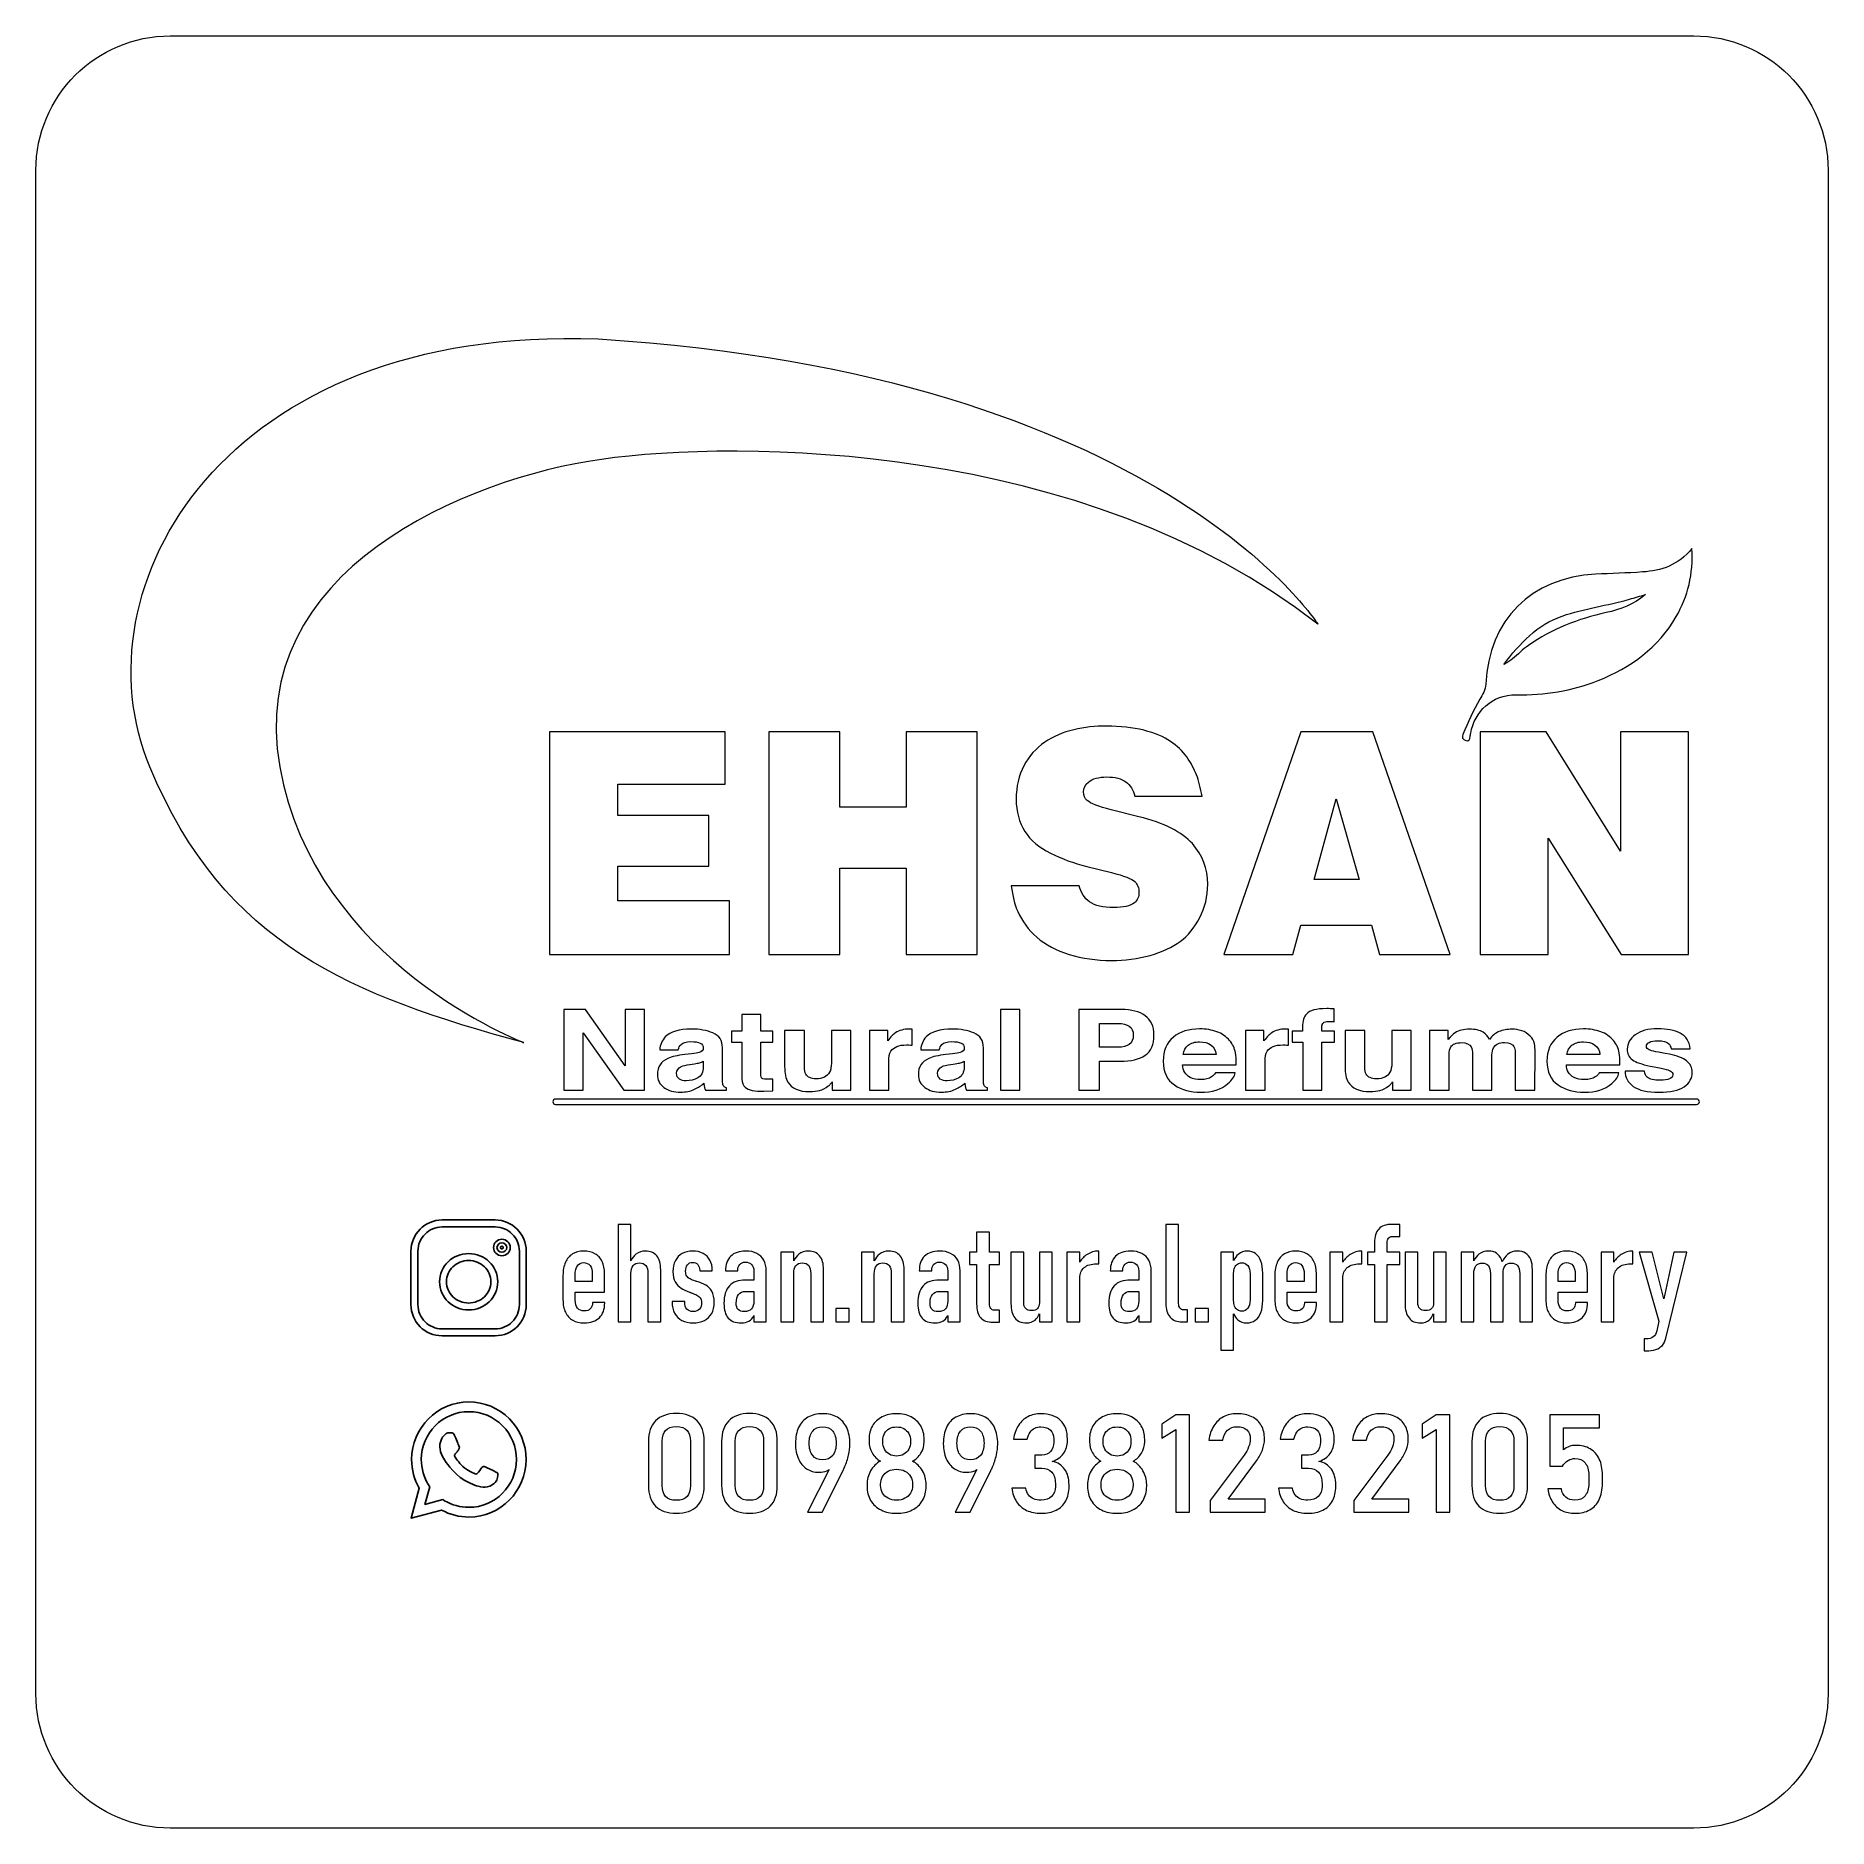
# Model space of a CAD drawing. Header units: millimetres. Extents: x -20 to 20, y -20 to 20.
import ezdxf

# ---------------------------------------------------------------- set-up
doc = ezdxf.new("R2010")
doc.units = ezdxf.units.MM
doc.header["$MEASUREMENT"] = 0
doc.layers.add('Layer 1', color=7, linetype='Continuous')

msp = doc.modelspace()

# ---------------------------------------------------------------- linework, layer by layer
at = {"layer": 'Layer 1', "color": 250, "lineweight": 18}
msp.add_open_spline([(17, 20), (17, 20), (-17, 20), (-17, 20), (-18.6523, 20), (-20, 18.6523), (-20, 17), (-20, 17), (-20, -17), (-20, -17), (-20, -18.6523), (-18.6523, -20), (-17, -20), (-17, -20), (17, -20), (17, -20), (18.6523, -20), (20, -18.6523), (20, -17), (20, -17), (20, 17), (20, 17), (20, 18.6523), (18.6523, 20), (17, 20)], degree=3, knots=[0, 0, 0, 0, 0.125, 0.125, 0.125, 0.25, 0.25, 0.25, 0.375, 0.375, 0.375, 0.5, 0.5, 0.5, 0.625, 0.625, 0.625, 0.75, 0.75, 0.75, 0.875, 0.875, 0.875, 1, 1, 1, 1], dxfattribs=at)
at = {"layer": 'Layer 1', "color": 250, "lineweight": 9}
for points, knots in [([(8.6117, 6.8699), (8.6117, 6.8699), (5.0746, 12.4585), (-7.4468, 13.2367), (-15.8298, 13.5551), (-19.1193, 7.6834), (-17.4569, 3.6864), (-15.7944, -0.3105), (-12.921, -1.4265), (-9.1092, -2.4681), (-9.1092, -2.4681), (-13.7783, -0.6995), (-14.5564, 3.6864), (-15.3346, 8.0725), (-10.3826, 10.1241), (-7.376, 10.5485), (-4.3695, 10.9729), (3.3768, 10.9729), (8.6117, 6.8699)], [0, 0, 0, 0, 0.1666667, 0.1666667, 0.1666667, 0.3333333, 0.3333333, 0.3333333, 0.5, 0.5, 0.5, 0.6666667, 0.6666667, 0.6666667, 0.8333333, 0.8333333, 0.8333333, 1, 1, 1, 1]), ([(16.9606, 8.5597), (16.9923, 7.9857), (16.8714, 7.4958), (16.6093, 7.0404), (16.2093, 6.3453), (15.5971, 5.9031), (14.8664, 5.6117), (14.2813, 5.3784), (13.6653, 5.2845), (13.0405, 5.2936), (12.4913, 5.3017), (12.1121, 4.913), (12.022, 4.4387), (12.0171, 4.4128), (12.0121, 4.3867), (12.0093, 4.3604), (12.0028, 4.3015), (11.9853, 4.2518), (11.9118, 4.2721), (11.8395, 4.292), (11.8201, 4.342), (11.8504, 4.4102), (11.968, 4.6752), (12.0753, 4.9454), (12.2272, 5.1939), (12.2919, 5.2997), (12.3516, 5.401), (12.3582, 5.5341), (12.4288, 6.9673), (13.3719, 7.9092), (14.807, 7.9845), (15.1574, 8.0028), (15.5083, 8.0112), (15.8583, 8.0345), (16.2765, 8.0623), (16.6574, 8.1837), (16.9606, 8.5597)], [0, 0, 0, 0, 0.0833333, 0.0833333, 0.0833333, 0.1666667, 0.1666667, 0.1666667, 0.25, 0.25, 0.25, 0.3333333, 0.3333333, 0.3333333, 0.4166667, 0.4166667, 0.4166667, 0.5, 0.5, 0.5, 0.5833333, 0.5833333, 0.5833333, 0.6666667, 0.6666667, 0.6666667, 0.75, 0.75, 0.75, 0.8333333, 0.8333333, 0.8333333, 0.9166667, 0.9166667, 0.9166667, 1, 1, 1, 1]), ([(15.9204, 7.5319), (15.802, 7.4971), (15.6836, 7.462), (15.5651, 7.4277), (15.0704, 7.2847), (14.5566, 7.2213), (14.0673, 7.0521), (13.506, 6.858), (13.1189, 6.4359), (12.7597, 5.9723), (12.8607, 6.0165), (12.9062, 6.0568), (12.9574, 6.0981), (13.0767, 6.1942), (13.1843, 6.3062), (13.3096, 6.3933), (13.8365, 6.7597), (14.4189, 6.9909), (15.0471, 7.1281), (15.3571, 7.1959), (15.6653, 7.3002), (15.9204, 7.5319)], [0, 0, 0, 0, 0.1428571, 0.1428571, 0.1428571, 0.2857143, 0.2857143, 0.2857143, 0.4285714, 0.4285714, 0.4285714, 0.5714286, 0.5714286, 0.5714286, 0.7142857, 0.7142857, 0.7142857, 0.8571429, 0.8571429, 0.8571429, 1, 1, 1, 1]), ([(-8.538, -0.4987), (-8.538, -0.4987), (-8.538, 4.4657), (-8.538, 4.4657), (-8.538, 4.4657), (-4.6183, 4.4657), (-4.6183, 4.4657), (-4.6183, 4.4657), (-4.6183, 3.2956), (-4.6183, 3.2956), (-4.6183, 3.2956), (-7.01, 3.2956), (-7.01, 3.2956), (-7.01, 3.2956), (-7.01, 2.5976), (-7.01, 2.5976), (-7.01, 2.5976), (-4.9804, 2.5976), (-4.9804, 2.5976), (-4.9804, 2.5976), (-4.9804, 1.472), (-4.9804, 1.472), (-4.9804, 1.472), (-7.01, 1.472), (-7.01, 1.472), (-7.01, 1.472), (-7.01, 0.6919), (-7.01, 0.6919), (-7.01, 0.6919), (-4.522, 0.6919), (-4.522, 0.6919), (-4.522, 0.6919), (-4.522, -0.4987), (-4.522, -0.4987), (-4.522, -0.4987), (-8.538, -0.4987), (-8.538, -0.4987)], [0, 0, 0, 0, 0.0833333, 0.0833333, 0.0833333, 0.1666667, 0.1666667, 0.1666667, 0.25, 0.25, 0.25, 0.3333333, 0.3333333, 0.3333333, 0.4166667, 0.4166667, 0.4166667, 0.5, 0.5, 0.5, 0.5833333, 0.5833333, 0.5833333, 0.6666667, 0.6666667, 0.6666667, 0.75, 0.75, 0.75, 0.8333333, 0.8333333, 0.8333333, 0.9166667, 0.9166667, 0.9166667, 1, 1, 1, 1]), ([(-3.6384, -0.4987), (-3.6384, -0.4987), (-3.6384, 4.4657), (-3.6384, 4.4657), (-3.6384, 4.4657), (-2.0573, 4.4657), (-2.0573, 4.4657), (-2.0573, 4.4657), (-2.0573, 2.7858), (-2.0573, 2.7858), (-2.0573, 2.7858), (-0.5758, 2.7858), (-0.5758, 2.7858), (-0.5758, 2.7858), (-0.5758, 4.4657), (-0.5758, 4.4657), (-0.5758, 4.4657), (1.0087, 4.4657), (1.0087, 4.4657), (1.0087, 4.4657), (1.0087, -0.4987), (1.0087, -0.4987), (1.0087, -0.4987), (-0.5758, -0.4987), (-0.5758, -0.4987), (-0.5758, -0.4987), (-0.5758, 1.424), (-0.5758, 1.424), (-0.5758, 1.424), (-2.0573, 1.424), (-2.0573, 1.424), (-2.0573, 1.424), (-2.0573, -0.4987), (-2.0573, -0.4987), (-2.0573, -0.4987), (-3.6384, -0.4987), (-3.6384, -0.4987)], [0, 0, 0, 0, 0.0833333, 0.0833333, 0.0833333, 0.1666667, 0.1666667, 0.1666667, 0.25, 0.25, 0.25, 0.3333333, 0.3333333, 0.3333333, 0.4166667, 0.4166667, 0.4166667, 0.5, 0.5, 0.5, 0.5833333, 0.5833333, 0.5833333, 0.6666667, 0.6666667, 0.6666667, 0.75, 0.75, 0.75, 0.8333333, 0.8333333, 0.8333333, 0.9166667, 0.9166667, 0.9166667, 1, 1, 1, 1]), ([(6.0278, 3.0287), (6.0278, 3.0287), (4.5264, 3.0287), (4.5264, 3.0287), (4.491, 3.1724), (4.424, 3.2802), (4.3254, 3.352), (4.2268, 3.4239), (4.0857, 3.4598), (3.9019, 3.4598), (3.7225, 3.4598), (3.5852, 3.4221), (3.49, 3.347), (3.4192, 3.2898), (3.3837, 3.2157), (3.3837, 3.1245), (3.3837, 3.0469), (3.4103, 2.9842), (3.4635, 2.9363), (3.5387, 2.8679), (3.717, 2.7983), (3.9983, 2.7276), (3.9983, 2.7276), (4.6127, 2.5737), (4.6127, 2.5737), (5.1819, 2.4322), (5.5811, 2.2315), (5.8102, 1.9715), (6.0395, 1.7114), (6.154, 1.4104), (6.154, 1.0683), (6.154, 0.7946), (6.0948, 0.5454), (5.9763, 0.3207), (5.8579, 0.096), (5.7122, -0.0813), (5.5395, -0.2113), (5.3667, -0.3413), (5.1431, -0.4445), (4.8685, -0.521), (4.5939, -0.5973), (4.3049, -0.6356), (4.0015, -0.6356), (3.6694, -0.6356), (3.3571, -0.5911), (3.0648, -0.5021), (2.7725, -0.4132), (2.5317, -0.2854), (2.3424, -0.1189), (2.153, 0.0476), (2.0096, 0.2403), (1.9122, 0.4593), (1.8435, 0.6143), (1.796, 0.806), (1.7693, 1.034), (1.7693, 1.034), (3.2874, 1.034), (3.2874, 1.034), (3.3228, 0.8766), (3.3992, 0.7558), (3.5166, 0.6714), (3.634, 0.587), (3.8144, 0.5448), (4.058, 0.5448), (4.2706, 0.5448), (4.4234, 0.5812), (4.5165, 0.6543), (4.585, 0.709), (4.6194, 0.7854), (4.6194, 0.8835), (4.6194, 0.9839), (4.5879, 1.0649), (4.5247, 1.1265), (4.4616, 1.188), (4.2884, 1.2542), (4.0049, 1.3249), (4.0049, 1.3249), (3.4535, 1.4651), (3.4535, 1.4651), (3.1656, 1.5358), (2.8954, 1.6339), (2.643, 1.7594), (2.3905, 1.8848), (2.2, 2.0468), (2.0716, 2.2452), (1.9432, 2.4437), (1.879, 2.6843), (1.879, 2.9671), (1.879, 3.2454), (1.9366, 3.4928), (2.0517, 3.7095), (2.1669, 3.9263), (2.3213, 4.1007), (2.5151, 4.2331), (2.7088, 4.3653), (2.9247, 4.4589), (3.1628, 4.5136), (3.4009, 4.5683), (3.6461, 4.5957), (3.8986, 4.5957), (4.1997, 4.5957), (4.4754, 4.5643), (4.7257, 4.5017), (4.9759, 4.4388), (5.1752, 4.3567), (5.3236, 4.2552), (5.472, 4.1538), (5.5927, 4.0374), (5.6857, 3.9063), (5.7787, 3.7751), (5.8512, 3.6417), (5.9032, 3.506), (5.9553, 3.3703), (5.9968, 3.2112), (6.0278, 3.0287)], [0, 0, 0, 0, 0.0263158, 0.0263158, 0.0263158, 0.0526316, 0.0526316, 0.0526316, 0.0789474, 0.0789474, 0.0789474, 0.1052632, 0.1052632, 0.1052632, 0.1315789, 0.1315789, 0.1315789, 0.1578947, 0.1578947, 0.1578947, 0.1842105, 0.1842105, 0.1842105, 0.2105263, 0.2105263, 0.2105263, 0.2368421, 0.2368421, 0.2368421, 0.2631579, 0.2631579, 0.2631579, 0.2894737, 0.2894737, 0.2894737, 0.3157895, 0.3157895, 0.3157895, 0.3421053, 0.3421053, 0.3421053, 0.3684211, 0.3684211, 0.3684211, 0.3947368, 0.3947368, 0.3947368, 0.4210526, 0.4210526, 0.4210526, 0.4473684, 0.4473684, 0.4473684, 0.4736842, 0.4736842, 0.4736842, 0.5, 0.5, 0.5, 0.5263158, 0.5263158, 0.5263158, 0.5526316, 0.5526316, 0.5526316, 0.5789474, 0.5789474, 0.5789474, 0.6052632, 0.6052632, 0.6052632, 0.6315789, 0.6315789, 0.6315789, 0.6578947, 0.6578947, 0.6578947, 0.6842105, 0.6842105, 0.6842105, 0.7105263, 0.7105263, 0.7105263, 0.7368421, 0.7368421, 0.7368421, 0.7631579, 0.7631579, 0.7631579, 0.7894737, 0.7894737, 0.7894737, 0.8157895, 0.8157895, 0.8157895, 0.8421053, 0.8421053, 0.8421053, 0.8684211, 0.8684211, 0.8684211, 0.8947368, 0.8947368, 0.8947368, 0.9210526, 0.9210526, 0.9210526, 0.9473684, 0.9473684, 0.9473684, 0.9736842, 0.9736842, 0.9736842, 1, 1, 1, 1]), ([(6.5095, -0.4987), (6.5095, -0.4987), (8.2335, 4.4657), (8.2335, 4.4657), (8.2335, 4.4657), (9.8412, 4.4657), (9.8412, 4.4657), (9.8412, 4.4657), (11.5651, -0.4987), (11.5651, -0.4987), (11.5651, -0.4987), (9.9907, -0.4987), (9.9907, -0.4987), (9.9907, -0.4987), (9.8079, 0.1513), (9.8079, 0.1513), (9.8079, 0.1513), (8.2335, 0.1513), (8.2335, 0.1513), (8.2335, 0.1513), (8.0541, -0.4987), (8.0541, -0.4987), (8.0541, -0.4987), (6.5095, -0.4987), (6.5095, -0.4987)], [0, 0, 0, 0, 0.125, 0.125, 0.125, 0.25, 0.25, 0.25, 0.375, 0.375, 0.375, 0.5, 0.5, 0.5, 0.625, 0.625, 0.625, 0.75, 0.75, 0.75, 0.875, 0.875, 0.875, 1, 1, 1, 1]), ([(12.2362, -0.4987), (12.2362, -0.4987), (12.2362, 4.4657), (12.2362, 4.4657), (12.2362, 4.4657), (13.7077, 4.4657), (13.7077, 4.4657), (13.7077, 4.4657), (15.3685, 1.8073), (15.3685, 1.8073), (15.3685, 1.8073), (15.3685, 4.4657), (15.3685, 4.4657), (15.3685, 4.4657), (16.8833, 4.4657), (16.8833, 4.4657), (16.8833, 4.4657), (16.8833, -0.4987), (16.8833, -0.4987), (16.8833, -0.4987), (15.3786, -0.4987), (15.3786, -0.4987), (15.3786, -0.4987), (13.7542, 2.0947), (13.7542, 2.0947), (13.7542, 2.0947), (13.7542, -0.4987), (13.7542, -0.4987), (13.7542, -0.4987), (12.2362, -0.4987), (12.2362, -0.4987)], [0, 0, 0, 0, 0.1, 0.1, 0.1, 0.2, 0.2, 0.2, 0.3, 0.3, 0.3, 0.4, 0.4, 0.4, 0.5, 0.5, 0.5, 0.6, 0.6, 0.6, 0.7, 0.7, 0.7, 0.8, 0.8, 0.8, 0.9, 0.9, 0.9, 1, 1, 1, 1]), ([(9.0207, 2.9739), (9.0207, 2.9739), (8.5257, 1.1709), (8.5257, 1.1709), (8.5257, 1.1709), (9.5323, 1.1709), (9.5323, 1.1709), (9.5323, 1.1709), (9.0207, 2.9739), (9.0207, 2.9739)], [0, 0, 0, 0, 0.3333333, 0.3333333, 0.3333333, 0.6666667, 0.6666667, 0.6666667, 1, 1, 1, 1]), ([(-8.2164, -1.7286), (-8.2164, -1.7286), (-7.7304, -1.7286), (-7.7304, -1.7286), (-7.7304, -1.7286), (-6.8497, -2.9867), (-6.8497, -2.9867), (-6.8497, -2.9867), (-6.8497, -1.7286), (-6.8497, -1.7286), (-6.8497, -1.7286), (-6.4177, -1.7286), (-6.4177, -1.7286), (-6.4177, -1.7286), (-6.4177, -3.5329), (-6.4177, -3.5329), (-6.4177, -3.5329), (-6.8812, -3.5329), (-6.8812, -3.5329), (-6.8812, -3.5329), (-7.7844, -2.2527), (-7.7844, -2.2527), (-7.7844, -2.2527), (-7.7844, -3.5329), (-7.7844, -3.5329), (-7.7844, -3.5329), (-8.2164, -3.5329), (-8.2164, -3.5329), (-8.2164, -3.5329), (-8.2164, -1.7286), (-8.2164, -1.7286)], [0, 0, 0, 0, 0.1, 0.1, 0.1, 0.2, 0.2, 0.2, 0.3, 0.3, 0.3, 0.4, 0.4, 0.4, 0.5, 0.5, 0.5, 0.6, 0.6, 0.6, 0.7, 0.7, 0.7, 0.8, 0.8, 0.8, 0.9, 0.9, 0.9, 1, 1, 1, 1]), ([(-4.4714, -2.4594), (-4.4714, -2.4594), (-4.4714, -2.2109), (-4.4714, -2.2109), (-4.4714, -2.2109), (-4.2426, -2.2109), (-4.2426, -2.2109), (-4.2426, -2.2109), (-4.2426, -1.8388), (-4.2426, -1.8388), (-4.2426, -1.8388), (-3.8181, -1.8388), (-3.8181, -1.8388), (-3.8181, -1.8388), (-3.8181, -2.2109), (-3.8181, -2.2109), (-3.8181, -2.2109), (-3.5517, -2.2109), (-3.5517, -2.2109), (-3.5517, -2.2109), (-3.5517, -2.4594), (-3.5517, -2.4594), (-3.5517, -2.4594), (-3.8181, -2.4594), (-3.8181, -2.4594), (-3.8181, -2.4594), (-3.8181, -3.1645), (-3.8181, -3.1645), (-3.8181, -3.2191), (-3.8096, -3.2531), (-3.7926, -3.2667), (-3.7755, -3.2801), (-3.7233, -3.2869), (-3.636, -3.2869), (-3.623, -3.2869), (-3.6092, -3.2867), (-3.5946, -3.2862), (-3.5801, -3.2858), (-3.5658, -3.2852), (-3.5517, -3.2844), (-3.5517, -3.2844), (-3.5517, -3.5451), (-3.5517, -3.5451), (-3.5517, -3.5451), (-3.755, -3.5512), (-3.755, -3.5512), (-3.9576, -3.557), (-4.0961, -3.5284), (-4.1704, -3.4656), (-4.2185, -3.4256), (-4.2426, -3.3639), (-4.2426, -3.2807), (-4.2426, -3.2807), (-4.2426, -2.4594), (-4.2426, -2.4594), (-4.2426, -2.4594), (-4.4714, -2.4594), (-4.4714, -2.4594)], [0, 0, 0, 0, 0.0526316, 0.0526316, 0.0526316, 0.1052632, 0.1052632, 0.1052632, 0.1578947, 0.1578947, 0.1578947, 0.2105263, 0.2105263, 0.2105263, 0.2631579, 0.2631579, 0.2631579, 0.3157895, 0.3157895, 0.3157895, 0.3684211, 0.3684211, 0.3684211, 0.4210526, 0.4210526, 0.4210526, 0.4736842, 0.4736842, 0.4736842, 0.5263158, 0.5263158, 0.5263158, 0.5789474, 0.5789474, 0.5789474, 0.6315789, 0.6315789, 0.6315789, 0.6842105, 0.6842105, 0.6842105, 0.7368421, 0.7368421, 0.7368421, 0.7894737, 0.7894737, 0.7894737, 0.8421053, 0.8421053, 0.8421053, 0.8947368, 0.8947368, 0.8947368, 0.9473684, 0.9473684, 0.9473684, 1, 1, 1, 1]), ([(1.9589, -3.5329), (1.9589, -3.5329), (1.5299, -3.5329), (1.5299, -3.5329), (1.5299, -3.5329), (1.5299, -1.7286), (1.5299, -1.7286), (1.5299, -1.7286), (1.9589, -1.7286), (1.9589, -1.7286), (1.9589, -1.7286), (1.9589, -3.5329), (1.9589, -3.5329)], [0, 0, 0, 0, 0.25, 0.25, 0.25, 0.5, 0.5, 0.5, 0.75, 0.75, 0.75, 1, 1, 1, 1]), ([(4.7579, -2.7519), (4.628, -2.84), (4.4426, -2.8841), (4.2015, -2.8841), (4.2015, -2.8841), (3.7395, -2.8841), (3.7395, -2.8841), (3.7395, -2.8841), (3.7395, -3.5329), (3.7395, -3.5329), (3.7395, -3.5329), (3.2789, -3.5329), (3.2789, -3.5329), (3.2789, -3.5329), (3.2789, -1.7286), (3.2789, -1.7286), (3.2789, -1.7286), (4.2316, -1.7286), (4.2316, -1.7286), (4.4512, -1.7286), (4.6263, -1.7751), (4.7569, -1.8681), (4.8875, -1.9612), (4.9527, -2.1052), (4.9527, -2.3002), (4.9527, -2.5132), (4.8878, -2.6638), (4.7579, -2.7519)], [0, 0, 0, 0, 0.1111111, 0.1111111, 0.1111111, 0.2222222, 0.2222222, 0.2222222, 0.3333333, 0.3333333, 0.3333333, 0.4444444, 0.4444444, 0.4444444, 0.5555556, 0.5555556, 0.5555556, 0.6666667, 0.6666667, 0.6666667, 0.7777778, 0.7777778, 0.7777778, 0.8888889, 0.8888889, 0.8888889, 1, 1, 1, 1]), ([(8.8829, -1.7121), (8.905, -1.7132), (8.9351, -1.7151), (8.9732, -1.7175), (8.9732, -1.7175), (8.9732, -2.0016), (8.9732, -2.0016), (8.9491, -1.9991), (8.9087, -1.9973), (8.852, -1.9961), (8.7953, -1.9948), (8.7561, -2.005), (8.7346, -2.0266), (8.713, -2.0483), (8.7023, -2.0722), (8.7023, -2.0983), (8.7023, -2.0983), (8.7023, -2.2109), (8.7023, -2.2109), (8.7023, -2.2109), (8.9837, -2.2109), (8.9837, -2.2109), (8.9837, -2.2109), (8.9837, -2.4569), (8.9837, -2.4569), (8.9837, -2.4569), (8.7023, -2.4569), (8.7023, -2.4569), (8.7023, -2.4569), (8.7023, -3.5329), (8.7023, -3.5329), (8.7023, -3.5329), (8.2763, -3.5329), (8.2763, -3.5329), (8.2763, -3.5329), (8.2763, -2.4569), (8.2763, -2.4569), (8.2763, -2.4569), (8.0354, -2.4569), (8.0354, -2.4569), (8.0354, -2.4569), (8.0354, -2.2109), (8.0354, -2.2109), (8.0354, -2.2109), (8.2703, -2.2109), (8.2703, -2.2109), (8.2703, -2.2109), (8.2703, -2.1252), (8.2703, -2.1252), (8.2703, -1.9824), (8.2998, -1.884), (8.359, -1.8302), (8.4212, -1.7502), (8.5713, -1.7102), (8.8091, -1.7102), (8.8362, -1.7102), (8.8607, -1.7108), (8.8829, -1.7121)], [0, 0, 0, 0, 0.0526316, 0.0526316, 0.0526316, 0.1052632, 0.1052632, 0.1052632, 0.1578947, 0.1578947, 0.1578947, 0.2105263, 0.2105263, 0.2105263, 0.2631579, 0.2631579, 0.2631579, 0.3157895, 0.3157895, 0.3157895, 0.3684211, 0.3684211, 0.3684211, 0.4210526, 0.4210526, 0.4210526, 0.4736842, 0.4736842, 0.4736842, 0.5263158, 0.5263158, 0.5263158, 0.5789474, 0.5789474, 0.5789474, 0.6315789, 0.6315789, 0.6315789, 0.6842105, 0.6842105, 0.6842105, 0.7368421, 0.7368421, 0.7368421, 0.7894737, 0.7894737, 0.7894737, 0.8421053, 0.8421053, 0.8421053, 0.8947368, 0.8947368, 0.8947368, 0.9473684, 0.9473684, 0.9473684, 1, 1, 1, 1]), ([(-5.3674, -2.7213), (-5.2876, -2.7132), (-5.2305, -2.703), (-5.1961, -2.6907), (-5.1344, -2.6695), (-5.1036, -2.6364), (-5.1036, -2.5916), (-5.1036, -2.5369), (-5.1273, -2.4992), (-5.1746, -2.4784), (-5.2219, -2.4575), (-5.2913, -2.4471), (-5.3828, -2.4471), (-5.4855, -2.4471), (-5.5583, -2.4675), (-5.601, -2.5083), (-5.6315, -2.5385), (-5.6519, -2.5793), (-5.6621, -2.6307), (-5.6621, -2.6307), (-6.076, -2.6307), (-6.076, -2.6307), (-6.0669, -2.5141), (-6.0266, -2.4182), (-5.955, -2.343), (-5.8411, -2.2256), (-5.6457, -2.1668), (-5.3685, -2.1668), (-5.1881, -2.1668), (-5.0278, -2.1958), (-4.8878, -2.2537), (-4.7477, -2.3117), (-4.6776, -2.421), (-4.6776, -2.5818), (-4.6776, -2.5818), (-4.6776, -3.1938), (-4.6776, -3.1938), (-4.6776, -3.2363), (-4.6766, -3.2877), (-4.6746, -3.3481), (-4.6716, -3.3938), (-4.6631, -3.4248), (-4.649, -3.4411), (-4.635, -3.4574), (-4.614, -3.4709), (-4.5858, -3.4815), (-4.5858, -3.4815), (-4.5858, -3.5329), (-4.5858, -3.5329), (-4.5858, -3.5329), (-5.0524, -3.5329), (-5.0524, -3.5329), (-5.0655, -3.506), (-5.0745, -3.4807), (-5.0795, -3.457), (-5.0846, -3.4333), (-5.0886, -3.4064), (-5.0915, -3.3762), (-5.1511, -3.4284), (-5.2198, -3.473), (-5.2975, -3.5096), (-5.3903, -3.5529), (-5.4953, -3.5745), (-5.6124, -3.5745), (-5.7618, -3.5745), (-5.8852, -3.54), (-5.9825, -3.4711), (-6.08, -3.4021), (-6.1287, -3.3044), (-6.1287, -3.1779), (-6.1287, -3.0139), (-6.0503, -2.8952), (-5.8936, -2.8217), (-5.8077, -2.7817), (-5.6813, -2.7531), (-5.5145, -2.736), (-5.5145, -2.736), (-5.3674, -2.7213), (-5.3674, -2.7213)], [0, 0, 0, 0, 0.0384615, 0.0384615, 0.0384615, 0.0769231, 0.0769231, 0.0769231, 0.1153846, 0.1153846, 0.1153846, 0.1538462, 0.1538462, 0.1538462, 0.1923077, 0.1923077, 0.1923077, 0.2307692, 0.2307692, 0.2307692, 0.2692308, 0.2692308, 0.2692308, 0.3076923, 0.3076923, 0.3076923, 0.3461538, 0.3461538, 0.3461538, 0.3846154, 0.3846154, 0.3846154, 0.4230769, 0.4230769, 0.4230769, 0.4615385, 0.4615385, 0.4615385, 0.5, 0.5, 0.5, 0.5384615, 0.5384615, 0.5384615, 0.5769231, 0.5769231, 0.5769231, 0.6153846, 0.6153846, 0.6153846, 0.6538462, 0.6538462, 0.6538462, 0.6923077, 0.6923077, 0.6923077, 0.7307692, 0.7307692, 0.7307692, 0.7692308, 0.7692308, 0.7692308, 0.8076923, 0.8076923, 0.8076923, 0.8461538, 0.8461538, 0.8461538, 0.8846154, 0.8846154, 0.8846154, 0.9230769, 0.9230769, 0.9230769, 0.9615385, 0.9615385, 0.9615385, 1, 1, 1, 1]), ([(-2.8488, -2.1986), (-2.8488, -2.1986), (-2.8488, -3.0028), (-2.8488, -3.0028), (-2.8488, -3.0787), (-2.8378, -3.1359), (-2.8158, -3.1742), (-2.7769, -3.242), (-2.7005, -3.2758), (-2.5867, -3.2758), (-2.4409, -3.2758), (-2.341, -3.2277), (-2.2871, -3.1314), (-2.2592, -3.0792), (-2.2452, -3.0102), (-2.2452, -2.9245), (-2.2452, -2.9245), (-2.2452, -2.1986), (-2.2452, -2.1986), (-2.2452, -2.1986), (-1.8102, -2.1986), (-1.8102, -2.1986), (-1.8102, -2.1986), (-1.8102, -3.5329), (-1.8102, -3.5329), (-1.8102, -3.5329), (-2.2271, -3.5329), (-2.2271, -3.5329), (-2.2271, -3.5329), (-2.2271, -3.3444), (-2.2271, -3.3444), (-2.2311, -3.3485), (-2.2411, -3.3607), (-2.2572, -3.3811), (-2.2732, -3.4015), (-2.2922, -3.4195), (-2.3141, -3.435), (-2.3812, -3.4839), (-2.446, -3.5174), (-2.5086, -3.5353), (-2.5711, -3.5533), (-2.6444, -3.5623), (-2.7284, -3.5623), (-2.9706, -3.5623), (-3.1337, -3.4912), (-3.2178, -3.3493), (-3.2648, -3.271), (-3.2883, -3.1555), (-3.2883, -3.0028), (-3.2883, -3.0028), (-3.2883, -2.1986), (-3.2883, -2.1986), (-3.2883, -2.1986), (-2.8488, -2.1986), (-2.8488, -2.1986)], [0, 0, 0, 0, 0.0555556, 0.0555556, 0.0555556, 0.1111111, 0.1111111, 0.1111111, 0.1666667, 0.1666667, 0.1666667, 0.2222222, 0.2222222, 0.2222222, 0.2777778, 0.2777778, 0.2777778, 0.3333333, 0.3333333, 0.3333333, 0.3888889, 0.3888889, 0.3888889, 0.4444444, 0.4444444, 0.4444444, 0.5, 0.5, 0.5, 0.5555556, 0.5555556, 0.5555556, 0.6111111, 0.6111111, 0.6111111, 0.6666667, 0.6666667, 0.6666667, 0.7222222, 0.7222222, 0.7222222, 0.7777778, 0.7777778, 0.7777778, 0.8333333, 0.8333333, 0.8333333, 0.8888889, 0.8888889, 0.8888889, 0.9444444, 0.9444444, 0.9444444, 1, 1, 1, 1]), ([(-0.4818, -2.1674), (-0.4764, -2.1678), (-0.4641, -2.1685), (-0.445, -2.1693), (-0.445, -2.1693), (-0.445, -2.5267), (-0.445, -2.5267), (-0.4721, -2.5242), (-0.4962, -2.5226), (-0.5172, -2.5218), (-0.5383, -2.521), (-0.5553, -2.5206), (-0.5684, -2.5206), (-0.741, -2.5206), (-0.8569, -2.5663), (-0.9161, -2.6577), (-0.9493, -2.7091), (-0.9658, -2.7883), (-0.9658, -2.8952), (-0.9658, -2.8952), (-0.9658, -3.5329), (-0.9658, -3.5329), (-0.9658, -3.5329), (-1.3978, -3.5329), (-1.3978, -3.5329), (-1.3978, -3.5329), (-1.3978, -2.1986), (-1.3978, -2.1986), (-1.3978, -2.1986), (-0.9883, -2.1986), (-0.9883, -2.1986), (-0.9883, -2.1986), (-0.9883, -2.4312), (-0.9883, -2.4312), (-0.9221, -2.3423), (-0.8644, -2.2814), (-0.8153, -2.2489), (-0.735, -2.1942), (-0.6307, -2.1668), (-0.5021, -2.1668), (-0.4942, -2.1668), (-0.4874, -2.167), (-0.4818, -2.1674)], [0, 0, 0, 0, 0.0714286, 0.0714286, 0.0714286, 0.1428571, 0.1428571, 0.1428571, 0.2142857, 0.2142857, 0.2142857, 0.2857143, 0.2857143, 0.2857143, 0.3571429, 0.3571429, 0.3571429, 0.4285714, 0.4285714, 0.4285714, 0.5, 0.5, 0.5, 0.5714286, 0.5714286, 0.5714286, 0.6428571, 0.6428571, 0.6428571, 0.7142857, 0.7142857, 0.7142857, 0.7857143, 0.7857143, 0.7857143, 0.8571429, 0.8571429, 0.8571429, 0.9285714, 0.9285714, 0.9285714, 1, 1, 1, 1]), ([(0.4562, -2.7213), (0.5361, -2.7132), (0.5932, -2.703), (0.6276, -2.6907), (0.6892, -2.6695), (0.7201, -2.6364), (0.7201, -2.5916), (0.7201, -2.5369), (0.6964, -2.4992), (0.6492, -2.4784), (0.6018, -2.4575), (0.5323, -2.4471), (0.4408, -2.4471), (0.3381, -2.4471), (0.2654, -2.4675), (0.2227, -2.5083), (0.1921, -2.5385), (0.1718, -2.5793), (0.1616, -2.6307), (0.1616, -2.6307), (-0.2523, -2.6307), (-0.2523, -2.6307), (-0.2432, -2.5141), (-0.2029, -2.4182), (-0.1314, -2.343), (-0.0175, -2.2256), (0.178, -2.1668), (0.4552, -2.1668), (0.6356, -2.1668), (0.7958, -2.1958), (0.936, -2.2537), (1.076, -2.3117), (1.146, -2.421), (1.146, -2.5818), (1.146, -2.5818), (1.146, -3.1938), (1.146, -3.1938), (1.146, -3.2363), (1.147, -3.2877), (1.1491, -3.3481), (1.1521, -3.3938), (1.1605, -3.4248), (1.1746, -3.4411), (1.1887, -3.4574), (1.2097, -3.4709), (1.2378, -3.4815), (1.2378, -3.4815), (1.2378, -3.5329), (1.2378, -3.5329), (1.2378, -3.5329), (0.7712, -3.5329), (0.7712, -3.5329), (0.7581, -3.506), (0.7492, -3.4807), (0.7442, -3.457), (0.7391, -3.4333), (0.7351, -3.4064), (0.7321, -3.3762), (0.6726, -3.4284), (0.6039, -3.473), (0.5262, -3.5096), (0.4334, -3.5529), (0.3284, -3.5745), (0.2113, -3.5745), (0.0619, -3.5745), (-0.0615, -3.54), (-0.1589, -3.4711), (-0.2563, -3.4021), (-0.305, -3.3044), (-0.305, -3.1779), (-0.305, -3.0139), (-0.2267, -2.8952), (-0.07, -2.8217), (0.016, -2.7817), (0.1423, -2.7531), (0.3091, -2.736), (0.3091, -2.736), (0.4562, -2.7213), (0.4562, -2.7213)], [0, 0, 0, 0, 0.0384615, 0.0384615, 0.0384615, 0.0769231, 0.0769231, 0.0769231, 0.1153846, 0.1153846, 0.1153846, 0.1538462, 0.1538462, 0.1538462, 0.1923077, 0.1923077, 0.1923077, 0.2307692, 0.2307692, 0.2307692, 0.2692308, 0.2692308, 0.2692308, 0.3076923, 0.3076923, 0.3076923, 0.3461538, 0.3461538, 0.3461538, 0.3846154, 0.3846154, 0.3846154, 0.4230769, 0.4230769, 0.4230769, 0.4615385, 0.4615385, 0.4615385, 0.5, 0.5, 0.5, 0.5384615, 0.5384615, 0.5384615, 0.5769231, 0.5769231, 0.5769231, 0.6153846, 0.6153846, 0.6153846, 0.6538462, 0.6538462, 0.6538462, 0.6923077, 0.6923077, 0.6923077, 0.7307692, 0.7307692, 0.7307692, 0.7692308, 0.7692308, 0.7692308, 0.8076923, 0.8076923, 0.8076923, 0.8461538, 0.8461538, 0.8461538, 0.8846154, 0.8846154, 0.8846154, 0.9230769, 0.9230769, 0.9230769, 0.9615385, 0.9615385, 0.9615385, 1, 1, 1, 1]), ([(4.404, -2.1019), (4.3453, -2.062), (4.2631, -2.0419), (4.1573, -2.0419), (4.1573, -2.0419), (3.7395, -2.0419), (3.7395, -2.0419), (3.7395, -2.0419), (3.7395, -2.5732), (3.7395, -2.5732), (3.7395, -2.5732), (4.1573, -2.5732), (4.1573, -2.5732), (4.2631, -2.5732), (4.3453, -2.5516), (4.404, -2.5083), (4.4627, -2.4651), (4.4921, -2.3965), (4.4921, -2.3027), (4.4921, -2.2089), (4.4627, -2.1419), (4.404, -2.1019)], [0, 0, 0, 0, 0.1428571, 0.1428571, 0.1428571, 0.2857143, 0.2857143, 0.2857143, 0.4285714, 0.4285714, 0.4285714, 0.5714286, 0.5714286, 0.5714286, 0.7142857, 0.7142857, 0.7142857, 0.8571429, 0.8571429, 0.8571429, 1, 1, 1, 1]), ([(6.359, -2.2257), (6.4734, -2.2674), (6.568, -2.3332), (6.6426, -2.423), (6.7097, -2.5023), (6.7533, -2.5943), (6.7732, -2.6989), (6.7848, -2.7602), (6.7895, -2.8484), (6.7874, -2.9637), (6.7874, -2.9637), (5.5925, -2.9637), (5.5925, -2.9637), (5.599, -3.0976), (5.6563, -3.1914), (5.764, -3.2452), (5.8295, -3.2787), (5.9083, -3.2954), (6.0006, -3.2954), (6.0983, -3.2954), (6.1776, -3.275), (6.2387, -3.2342), (6.2721, -3.2122), (6.3015, -3.1816), (6.327, -3.1424), (6.327, -3.1424), (6.765, -3.1424), (6.765, -3.1424), (6.7535, -3.2216), (6.7004, -3.3019), (6.606, -3.3836), (6.459, -3.5133), (6.2532, -3.5782), (5.9887, -3.5782), (5.7703, -3.5782), (5.5777, -3.5235), (5.4108, -3.414), (5.2438, -3.3046), (5.1604, -3.1265), (5.1604, -2.8798), (5.1604, -2.6487), (5.2358, -2.4715), (5.3864, -2.3482), (5.5371, -2.2248), (5.7327, -2.1631), (5.9732, -2.1631), (6.1159, -2.1631), (6.2446, -2.184), (6.359, -2.2257)], [0, 0, 0, 0, 0.0625, 0.0625, 0.0625, 0.125, 0.125, 0.125, 0.1875, 0.1875, 0.1875, 0.25, 0.25, 0.25, 0.3125, 0.3125, 0.3125, 0.375, 0.375, 0.375, 0.4375, 0.4375, 0.4375, 0.5, 0.5, 0.5, 0.5625, 0.5625, 0.5625, 0.625, 0.625, 0.625, 0.6875, 0.6875, 0.6875, 0.75, 0.75, 0.75, 0.8125, 0.8125, 0.8125, 0.875, 0.875, 0.875, 0.9375, 0.9375, 0.9375, 1, 1, 1, 1]), ([(7.9157, -2.1674), (7.9212, -2.1678), (7.9335, -2.1685), (7.9527, -2.1693), (7.9527, -2.1693), (7.9527, -2.5267), (7.9527, -2.5267), (7.9255, -2.5242), (7.9014, -2.5226), (7.8804, -2.5218), (7.8593, -2.521), (7.8422, -2.5206), (7.8292, -2.5206), (7.6566, -2.5206), (7.5407, -2.5663), (7.4815, -2.6577), (7.4483, -2.7091), (7.4318, -2.7883), (7.4318, -2.8952), (7.4318, -2.8952), (7.4318, -3.5329), (7.4318, -3.5329), (7.4318, -3.5329), (6.9998, -3.5329), (6.9998, -3.5329), (6.9998, -3.5329), (6.9998, -2.1986), (6.9998, -2.1986), (6.9998, -2.1986), (7.4092, -2.1986), (7.4092, -2.1986), (7.4092, -2.1986), (7.4092, -2.4312), (7.4092, -2.4312), (7.4755, -2.3423), (7.5332, -2.2814), (7.5824, -2.2489), (7.6626, -2.1942), (7.767, -2.1668), (7.8954, -2.1668), (7.9034, -2.1668), (7.9102, -2.167), (7.9157, -2.1674)], [0, 0, 0, 0, 0.0714286, 0.0714286, 0.0714286, 0.1428571, 0.1428571, 0.1428571, 0.2142857, 0.2142857, 0.2142857, 0.2857143, 0.2857143, 0.2857143, 0.3571429, 0.3571429, 0.3571429, 0.4285714, 0.4285714, 0.4285714, 0.5, 0.5, 0.5, 0.5714286, 0.5714286, 0.5714286, 0.6428571, 0.6428571, 0.6428571, 0.7142857, 0.7142857, 0.7142857, 0.7857143, 0.7857143, 0.7857143, 0.8571429, 0.8571429, 0.8571429, 0.9285714, 0.9285714, 0.9285714, 1, 1, 1, 1]), ([(9.658, -2.1986), (9.658, -2.1986), (9.658, -3.0028), (9.658, -3.0028), (9.658, -3.0787), (9.669, -3.1359), (9.691, -3.1742), (9.7299, -3.242), (9.8062, -3.2758), (9.9201, -3.2758), (10.0659, -3.2758), (10.1658, -3.2277), (10.2197, -3.1314), (10.2476, -3.0792), (10.2617, -3.0102), (10.2617, -2.9245), (10.2617, -2.9245), (10.2617, -2.1986), (10.2617, -2.1986), (10.2617, -2.1986), (10.6966, -2.1986), (10.6966, -2.1986), (10.6966, -2.1986), (10.6966, -3.5329), (10.6966, -3.5329), (10.6966, -3.5329), (10.2797, -3.5329), (10.2797, -3.5329), (10.2797, -3.5329), (10.2797, -3.3444), (10.2797, -3.3444), (10.2757, -3.3485), (10.2657, -3.3607), (10.2496, -3.3811), (10.2337, -3.4015), (10.2147, -3.4195), (10.1926, -3.435), (10.1256, -3.4839), (10.0608, -3.5174), (9.9982, -3.5353), (9.9357, -3.5533), (9.8624, -3.5623), (9.7784, -3.5623), (9.5362, -3.5623), (9.3731, -3.4912), (9.2891, -3.3493), (9.242, -3.271), (9.2185, -3.1555), (9.2185, -3.0028), (9.2185, -3.0028), (9.2185, -2.1986), (9.2185, -2.1986), (9.2185, -2.1986), (9.658, -2.1986), (9.658, -2.1986)], [0, 0, 0, 0, 0.0555556, 0.0555556, 0.0555556, 0.1111111, 0.1111111, 0.1111111, 0.1666667, 0.1666667, 0.1666667, 0.2222222, 0.2222222, 0.2222222, 0.2777778, 0.2777778, 0.2777778, 0.3333333, 0.3333333, 0.3333333, 0.3888889, 0.3888889, 0.3888889, 0.4444444, 0.4444444, 0.4444444, 0.5, 0.5, 0.5, 0.5555556, 0.5555556, 0.5555556, 0.6111111, 0.6111111, 0.6111111, 0.6666667, 0.6666667, 0.6666667, 0.7222222, 0.7222222, 0.7222222, 0.7777778, 0.7777778, 0.7777778, 0.8333333, 0.8333333, 0.8333333, 0.8888889, 0.8888889, 0.8888889, 0.9444444, 0.9444444, 0.9444444, 1, 1, 1, 1]), ([(13.1607, -2.2035), (13.2309, -2.2264), (13.2946, -2.2663), (13.3518, -2.3235), (13.398, -2.37), (13.4291, -2.4271), (13.4451, -2.4949), (13.4552, -2.5397), (13.4602, -2.6054), (13.4602, -2.6919), (13.4602, -2.6919), (13.4572, -3.5329), (13.4572, -3.5329), (13.4572, -3.5329), (13.0177, -3.5329), (13.0177, -3.5329), (13.0177, -3.5329), (13.0177, -2.6834), (13.0177, -2.6834), (13.0177, -2.6327), (13.0077, -2.5912), (12.9876, -2.5585), (12.9494, -2.4965), (12.8792, -2.4655), (12.7768, -2.4655), (12.6584, -2.4655), (12.5766, -2.5054), (12.5315, -2.5854), (12.5084, -2.6279), (12.4969, -2.6789), (12.4969, -2.7385), (12.4969, -2.7385), (12.4969, -3.5329), (12.4969, -3.5329), (12.4969, -3.5329), (12.0649, -3.5329), (12.0649, -3.5329), (12.0649, -3.5329), (12.0649, -2.7385), (12.0649, -2.7385), (12.0649, -2.6593), (12.0548, -2.6018), (12.0348, -2.5659), (11.9987, -2.5014), (11.9279, -2.4692), (11.8225, -2.4692), (11.7001, -2.4692), (11.6178, -2.5014), (11.5757, -2.5659), (11.5526, -2.6026), (11.5411, -2.6573), (11.5411, -2.7299), (11.5411, -2.7299), (11.5411, -3.5329), (11.5411, -3.5329), (11.5411, -3.5329), (11.1061, -3.5329), (11.1061, -3.5329), (11.1061, -3.5329), (11.1061, -2.2011), (11.1061, -2.2011), (11.1061, -2.2011), (11.523, -2.2011), (11.523, -2.2011), (11.523, -2.2011), (11.523, -2.3957), (11.523, -2.3957), (11.5762, -2.3264), (11.6263, -2.277), (11.6735, -2.2476), (11.7568, -2.1954), (11.8647, -2.1693), (11.9971, -2.1693), (12.1225, -2.1693), (12.2239, -2.1918), (12.3012, -2.2365), (12.3634, -2.2782), (12.4106, -2.3317), (12.4427, -2.3969), (12.4989, -2.3186), (12.5686, -2.2611), (12.6519, -2.2243), (12.7402, -2.1876), (12.8385, -2.1693), (12.9469, -2.1693), (13.0192, -2.1693), (13.0904, -2.1807), (13.1607, -2.2035)], [0, 0, 0, 0, 0.0344828, 0.0344828, 0.0344828, 0.0689655, 0.0689655, 0.0689655, 0.1034483, 0.1034483, 0.1034483, 0.137931, 0.137931, 0.137931, 0.1724138, 0.1724138, 0.1724138, 0.2068966, 0.2068966, 0.2068966, 0.2413793, 0.2413793, 0.2413793, 0.2758621, 0.2758621, 0.2758621, 0.3103448, 0.3103448, 0.3103448, 0.3448276, 0.3448276, 0.3448276, 0.3793103, 0.3793103, 0.3793103, 0.4137931, 0.4137931, 0.4137931, 0.4482759, 0.4482759, 0.4482759, 0.4827586, 0.4827586, 0.4827586, 0.5172414, 0.5172414, 0.5172414, 0.5517241, 0.5517241, 0.5517241, 0.5862069, 0.5862069, 0.5862069, 0.6206897, 0.6206897, 0.6206897, 0.6551724, 0.6551724, 0.6551724, 0.6896552, 0.6896552, 0.6896552, 0.7241379, 0.7241379, 0.7241379, 0.7586207, 0.7586207, 0.7586207, 0.7931034, 0.7931034, 0.7931034, 0.8275862, 0.8275862, 0.8275862, 0.862069, 0.862069, 0.862069, 0.8965517, 0.8965517, 0.8965517, 0.9310345, 0.9310345, 0.9310345, 0.9655172, 0.9655172, 0.9655172, 1, 1, 1, 1]), ([(14.9237, -2.2257), (15.0381, -2.2674), (15.1327, -2.3332), (15.2072, -2.423), (15.2744, -2.5023), (15.318, -2.5943), (15.3379, -2.6989), (15.3495, -2.7602), (15.3542, -2.8484), (15.3521, -2.9637), (15.3521, -2.9637), (14.1571, -2.9637), (14.1571, -2.9637), (14.1637, -3.0976), (14.221, -3.1914), (14.3287, -3.2452), (14.3942, -3.2787), (14.473, -3.2954), (14.5652, -3.2954), (14.6629, -3.2954), (14.7423, -3.275), (14.8034, -3.2342), (14.8367, -3.2122), (14.8662, -3.1816), (14.8917, -3.1424), (14.8917, -3.1424), (15.3297, -3.1424), (15.3297, -3.1424), (15.3182, -3.2216), (15.2651, -3.3019), (15.1707, -3.3836), (15.0237, -3.5133), (14.8179, -3.5782), (14.5534, -3.5782), (14.335, -3.5782), (14.1424, -3.5235), (13.9755, -3.414), (13.8085, -3.3046), (13.7251, -3.1265), (13.7251, -2.8798), (13.7251, -2.6487), (13.8004, -2.4715), (13.9511, -2.3482), (14.1018, -2.2248), (14.2974, -2.1631), (14.5378, -2.1631), (14.6806, -2.1631), (14.8092, -2.184), (14.9237, -2.2257)], [0, 0, 0, 0, 0.0625, 0.0625, 0.0625, 0.125, 0.125, 0.125, 0.1875, 0.1875, 0.1875, 0.25, 0.25, 0.25, 0.3125, 0.3125, 0.3125, 0.375, 0.375, 0.375, 0.4375, 0.4375, 0.4375, 0.5, 0.5, 0.5, 0.5625, 0.5625, 0.5625, 0.625, 0.625, 0.625, 0.6875, 0.6875, 0.6875, 0.75, 0.75, 0.75, 0.8125, 0.8125, 0.8125, 0.875, 0.875, 0.875, 0.9375, 0.9375, 0.9375, 1, 1, 1, 1]), ([(15.9017, -3.1069), (15.9108, -3.169), (15.9304, -3.213), (15.9607, -3.2391), (16.0141, -3.2856), (16.1129, -3.3089), (16.2571, -3.3089), (16.3418, -3.3089), (16.4091, -3.2987), (16.459, -3.2783), (16.5089, -3.2579), (16.5338, -3.2273), (16.5338, -3.1865), (16.5338, -3.1473), (16.5137, -3.1175), (16.4736, -3.0971), (16.4333, -3.0767), (16.2837, -3.0417), (16.0248, -2.9919), (15.8383, -2.9543), (15.7069, -2.9074), (15.6307, -2.8511), (15.5544, -2.7956), (15.5163, -2.7157), (15.5163, -2.6112), (15.5163, -2.4879), (15.5759, -2.382), (15.6951, -2.2935), (15.8142, -2.2049), (15.9819, -2.1607), (16.1982, -2.1607), (16.4033, -2.1607), (16.5705, -2.1939), (16.6997, -2.2604), (16.8289, -2.327), (16.9031, -2.4418), (16.9222, -2.6051), (16.9222, -2.6051), (16.4932, -2.6051), (16.4932, -2.6051), (16.4872, -2.5602), (16.4716, -2.5247), (16.4464, -2.4985), (16.3991, -2.4512), (16.3186, -2.4275), (16.2049, -2.4275), (16.1114, -2.4275), (16.0447, -2.4393), (16.005, -2.463), (15.9652, -2.4867), (15.9453, -2.5144), (15.9453, -2.5463), (15.9453, -2.5863), (15.9665, -2.6153), (16.0087, -2.6332), (16.051, -2.652), (16.2003, -2.6842), (16.4566, -2.7299), (16.6275, -2.7625), (16.7556, -2.8119), (16.8409, -2.878), (16.9252, -2.9449), (16.9674, -3.0286), (16.9674, -3.129), (16.9674, -3.2612), (16.9068, -3.3691), (16.7856, -3.4527), (16.6645, -3.5363), (16.4772, -3.5782), (16.2238, -3.5782), (15.9653, -3.5782), (15.7746, -3.5339), (15.6514, -3.4454), (15.5282, -3.3568), (15.4667, -3.244), (15.4667, -3.1069), (15.4667, -3.1069), (15.9017, -3.1069), (15.9017, -3.1069)], [0, 0, 0, 0, 0.0384615, 0.0384615, 0.0384615, 0.0769231, 0.0769231, 0.0769231, 0.1153846, 0.1153846, 0.1153846, 0.1538462, 0.1538462, 0.1538462, 0.1923077, 0.1923077, 0.1923077, 0.2307692, 0.2307692, 0.2307692, 0.2692308, 0.2692308, 0.2692308, 0.3076923, 0.3076923, 0.3076923, 0.3461538, 0.3461538, 0.3461538, 0.3846154, 0.3846154, 0.3846154, 0.4230769, 0.4230769, 0.4230769, 0.4615385, 0.4615385, 0.4615385, 0.5, 0.5, 0.5, 0.5384615, 0.5384615, 0.5384615, 0.5769231, 0.5769231, 0.5769231, 0.6153846, 0.6153846, 0.6153846, 0.6538462, 0.6538462, 0.6538462, 0.6923077, 0.6923077, 0.6923077, 0.7307692, 0.7307692, 0.7307692, 0.7692308, 0.7692308, 0.7692308, 0.8076923, 0.8076923, 0.8076923, 0.8461538, 0.8461538, 0.8461538, 0.8846154, 0.8846154, 0.8846154, 0.9230769, 0.9230769, 0.9230769, 0.9615385, 0.9615385, 0.9615385, 1, 1, 1, 1]), ([(5.7172, -2.527), (5.6566, -2.5778), (5.6185, -2.6467), (5.603, -2.7336), (5.603, -2.7336), (6.3421, -2.7336), (6.3421, -2.7336), (6.3342, -2.641), (6.2962, -2.5707), (6.2277, -2.5227), (6.1593, -2.4748), (6.0745, -2.4508), (5.9734, -2.4508), (5.8632, -2.4508), (5.7779, -2.4762), (5.7172, -2.527)], [0, 0, 0, 0, 0.2, 0.2, 0.2, 0.4, 0.4, 0.4, 0.6, 0.6, 0.6, 0.8, 0.8, 0.8, 1, 1, 1, 1]), ([(14.2819, -2.527), (14.2213, -2.5778), (14.1832, -2.6467), (14.1677, -2.7336), (14.1677, -2.7336), (14.9067, -2.7336), (14.9067, -2.7336), (14.8989, -2.641), (14.8608, -2.5707), (14.7924, -2.5227), (14.724, -2.4748), (14.6392, -2.4508), (14.538, -2.4508), (14.4279, -2.4508), (14.3425, -2.4762), (14.2819, -2.527)], [0, 0, 0, 0, 0.2, 0.2, 0.2, 0.4, 0.4, 0.4, 0.6, 0.6, 0.6, 0.8, 0.8, 0.8, 1, 1, 1, 1]), ([(-5.1051, -2.8841), (-5.1326, -2.898), (-5.1604, -2.9092), (-5.1883, -2.9178), (-5.2163, -2.9264), (-5.2547, -2.9343), (-5.3035, -2.9416), (-5.3035, -2.9416), (-5.4012, -2.9564), (-5.4012, -2.9564), (-5.4927, -2.9694), (-5.5584, -2.9853), (-5.5983, -3.0041), (-5.6659, -3.0359), (-5.6997, -3.0853), (-5.6997, -3.1522), (-5.6997, -3.2118), (-5.679, -3.2548), (-5.6378, -3.2813), (-5.5965, -3.3079), (-5.5463, -3.3211), (-5.4872, -3.3211), (-5.3935, -3.3211), (-5.3072, -3.2991), (-5.2282, -3.255), (-5.1492, -3.2109), (-5.1082, -3.1306), (-5.1051, -3.0139), (-5.1051, -3.0139), (-5.1051, -2.8841), (-5.1051, -2.8841)], [0, 0, 0, 0, 0.1, 0.1, 0.1, 0.2, 0.2, 0.2, 0.3, 0.3, 0.3, 0.4, 0.4, 0.4, 0.5, 0.5, 0.5, 0.6, 0.6, 0.6, 0.7, 0.7, 0.7, 0.8, 0.8, 0.8, 0.9, 0.9, 0.9, 1, 1, 1, 1]), ([(0.7185, -2.8841), (0.6911, -2.898), (0.6634, -2.9092), (0.6354, -2.9178), (0.6074, -2.9264), (0.569, -2.9343), (0.5202, -2.9416), (0.5202, -2.9416), (0.4225, -2.9564), (0.4225, -2.9564), (0.331, -2.9694), (0.2653, -2.9853), (0.2254, -3.0041), (0.1578, -3.0359), (0.124, -3.0853), (0.124, -3.1522), (0.124, -3.2118), (0.1446, -3.2548), (0.1859, -3.2813), (0.2272, -3.3079), (0.2774, -3.3211), (0.3365, -3.3211), (0.4302, -3.3211), (0.5165, -3.2991), (0.5955, -3.255), (0.6745, -3.2109), (0.7155, -3.1306), (0.7185, -3.0139), (0.7185, -3.0139), (0.7185, -2.8841), (0.7185, -2.8841)], [0, 0, 0, 0, 0.1, 0.1, 0.1, 0.2, 0.2, 0.2, 0.3, 0.3, 0.3, 0.4, 0.4, 0.4, 0.5, 0.5, 0.5, 0.6, 0.6, 0.6, 0.7, 0.7, 0.7, 0.8, 0.8, 0.8, 0.9, 0.9, 0.9, 1, 1, 1, 1]), ([(-8.4018, -3.8484), (-8.4348, -3.8484), (-8.4615, -3.8216), (-8.4615, -3.7887), (-8.4615, -3.7557), (-8.4348, -3.729), (-8.4018, -3.729), (-8.4018, -3.729), (17.0655, -3.729), (17.0655, -3.729), (17.0985, -3.729), (17.1252, -3.7557), (17.1252, -3.7887), (17.1252, -3.8216), (17.0985, -3.8484), (17.0655, -3.8484), (17.0655, -3.8484), (-8.4018, -3.8484), (-8.4018, -3.8484)], [0, 0, 0, 0, 0.1666667, 0.1666667, 0.1666667, 0.3333333, 0.3333333, 0.3333333, 0.5, 0.5, 0.5, 0.6666667, 0.6666667, 0.6666667, 0.8333333, 0.8333333, 0.8333333, 1, 1, 1, 1]), ([(-7.0047, -6.5246), (-7.0047, -6.5246), (-6.72, -6.5246), (-6.72, -6.5246), (-6.72, -6.5246), (-6.72, -7.3363), (-6.72, -7.3363), (-6.6893, -7.2755), (-6.6516, -7.2277), (-6.607, -7.1927), (-6.5456, -7.1447), (-6.4751, -7.1206), (-6.3948, -7.1206), (-6.2854, -7.1206), (-6.2011, -7.1569), (-6.1428, -7.2285), (-6.084, -7.3006), (-6.0549, -7.4044), (-6.0549, -7.5403), (-6.0549, -7.5403), (-6.0549, -8.7023), (-6.0549, -8.7023), (-6.0549, -8.7023), (-6.3396, -8.7023), (-6.3396, -8.7023), (-6.3396, -8.7023), (-6.3396, -7.6226), (-6.3396, -7.6226), (-6.3396, -7.5434), (-6.3555, -7.4846), (-6.3867, -7.4453), (-6.4183, -7.4054), (-6.4659, -7.386), (-6.5298, -7.386), (-6.5937, -7.386), (-6.6412, -7.4059), (-6.6729, -7.4463), (-6.7031, -7.4859), (-6.719, -7.5442), (-6.72, -7.6222), (-6.72, -7.6222), (-6.72, -7.626), (-6.72, -7.626), (-6.72, -7.626), (-6.72, -7.6298), (-6.72, -7.6298), (-6.72, -7.6298), (-6.72, -8.7023), (-6.72, -8.7023), (-6.72, -8.7023), (-7.0047, -8.7023), (-7.0047, -8.7023), (-7.0047, -8.7023), (-7.0047, -6.5246), (-7.0047, -6.5246)], [0, 0, 0, 0, 0.0555556, 0.0555556, 0.0555556, 0.1111111, 0.1111111, 0.1111111, 0.1666667, 0.1666667, 0.1666667, 0.2222222, 0.2222222, 0.2222222, 0.2777778, 0.2777778, 0.2777778, 0.3333333, 0.3333333, 0.3333333, 0.3888889, 0.3888889, 0.3888889, 0.4444444, 0.4444444, 0.4444444, 0.5, 0.5, 0.5, 0.5555556, 0.5555556, 0.5555556, 0.6111111, 0.6111111, 0.6111111, 0.6666667, 0.6666667, 0.6666667, 0.7222222, 0.7222222, 0.7222222, 0.7777778, 0.7777778, 0.7777778, 0.8333333, 0.8333333, 0.8333333, 0.8888889, 0.8888889, 0.8888889, 0.9444444, 0.9444444, 0.9444444, 1, 1, 1, 1]), ([(1.3611, -8.71), (1.2353, -8.71), (1.1433, -8.6752), (1.084, -8.6062), (1.0252, -8.5377), (0.9956, -8.4349), (0.9956, -8.2979), (0.9956, -8.2979), (0.9956, -7.4171), (0.9956, -7.4171), (0.9956, -7.4171), (0.8371, -7.4171), (0.8371, -7.4171), (0.8371, -7.4171), (0.8371, -7.1477), (0.8371, -7.1477), (0.8371, -7.1477), (0.9956, -7.1477), (0.9956, -7.1477), (0.9956, -7.1477), (0.9956, -6.6953), (0.9956, -6.6953), (0.9956, -6.6953), (1.2803, -6.6953), (1.2803, -6.6953), (1.2803, -6.6953), (1.2803, -7.1477), (1.2803, -7.1477), (1.2803, -7.1477), (1.5078, -7.1477), (1.5078, -7.1477), (1.5078, -7.1477), (1.5078, -7.4171), (1.5078, -7.4171), (1.5078, -7.4171), (1.2803, -7.4171), (1.2803, -7.4171), (1.2803, -7.4171), (1.2803, -8.2979), (1.2803, -8.2979), (1.2803, -8.3429), (1.29, -8.3777), (1.3094, -8.4027), (1.3289, -8.4278), (1.357, -8.4401), (1.3943, -8.4401), (1.3943, -8.4401), (1.5078, -8.4401), (1.5078, -8.4401), (1.5078, -8.4401), (1.5078, -8.71), (1.5078, -8.71), (1.5078, -8.71), (1.3611, -8.71), (1.3611, -8.71)], [0, 0, 0, 0, 0.0555556, 0.0555556, 0.0555556, 0.1111111, 0.1111111, 0.1111111, 0.1666667, 0.1666667, 0.1666667, 0.2222222, 0.2222222, 0.2222222, 0.2777778, 0.2777778, 0.2777778, 0.3333333, 0.3333333, 0.3333333, 0.3888889, 0.3888889, 0.3888889, 0.4444444, 0.4444444, 0.4444444, 0.5, 0.5, 0.5, 0.5555556, 0.5555556, 0.5555556, 0.6111111, 0.6111111, 0.6111111, 0.6666667, 0.6666667, 0.6666667, 0.7222222, 0.7222222, 0.7222222, 0.7777778, 0.7777778, 0.7777778, 0.8333333, 0.8333333, 0.8333333, 0.8888889, 0.8888889, 0.8888889, 0.9444444, 0.9444444, 0.9444444, 1, 1, 1, 1]), ([(5.5049, -8.2903), (5.5049, -8.3353), (5.5147, -8.3705), (5.5341, -8.3951), (5.5535, -8.4201), (5.5816, -8.4329), (5.6189, -8.4329), (5.6189, -8.4329), (5.7043, -8.4329), (5.7043, -8.4329), (5.7043, -8.4329), (5.7043, -8.7023), (5.7043, -8.7023), (5.7043, -8.7023), (5.5842, -8.7023), (5.5842, -8.7023), (5.4686, -8.7023), (5.3787, -8.6665), (5.3153, -8.5944), (5.2519, -8.5224), (5.2202, -8.4211), (5.2202, -8.2903), (5.2202, -8.2903), (5.2202, -6.5246), (5.2202, -6.5246), (5.2202, -6.5246), (5.5049, -6.5246), (5.5049, -6.5246), (5.5049, -6.5246), (5.5049, -8.2903), (5.5049, -8.2903)], [0, 0, 0, 0, 0.1, 0.1, 0.1, 0.2, 0.2, 0.2, 0.3, 0.3, 0.3, 0.4, 0.4, 0.4, 0.5, 0.5, 0.5, 0.6, 0.6, 0.6, 0.7, 0.7, 0.7, 0.8, 0.8, 0.8, 0.9, 0.9, 0.9, 1, 1, 1, 1]), ([(9.8741, -6.9366), (9.8741, -6.8006), (9.9063, -6.6984), (9.9708, -6.6289), (10.0352, -6.5593), (10.1323, -6.5246), (10.2621, -6.5246), (10.2621, -6.5246), (10.4385, -6.5246), (10.4385, -6.5246), (10.4385, -6.5246), (10.4385, -6.7945), (10.4385, -6.7945), (10.4385, -6.7945), (10.2708, -6.7945), (10.2708, -6.7945), (10.235, -6.7945), (10.2074, -6.8073), (10.1875, -6.8334), (10.1681, -6.8594), (10.1584, -6.8942), (10.1584, -6.9381), (10.1584, -6.9381), (10.1584, -7.1477), (10.1584, -7.1477), (10.1584, -7.1477), (10.4385, -7.1477), (10.4385, -7.1477), (10.4385, -7.1477), (10.4385, -7.4171), (10.4385, -7.4171), (10.4385, -7.4171), (10.1584, -7.4171), (10.1584, -7.4171), (10.1584, -7.4171), (10.1584, -8.7023), (10.1584, -8.7023), (10.1584, -8.7023), (9.8741, -8.7023), (9.8741, -8.7023), (9.8741, -8.7023), (9.8741, -7.4171), (9.8741, -7.4171), (9.8741, -7.4171), (9.7213, -7.4171), (9.7213, -7.4171), (9.7213, -7.4171), (9.7213, -7.1477), (9.7213, -7.1477), (9.7213, -7.1477), (9.8741, -7.1477), (9.8741, -7.1477), (9.8741, -7.1477), (9.8741, -6.9366), (9.8741, -6.9366)], [0, 0, 0, 0, 0.0555556, 0.0555556, 0.0555556, 0.1111111, 0.1111111, 0.1111111, 0.1666667, 0.1666667, 0.1666667, 0.2222222, 0.2222222, 0.2222222, 0.2777778, 0.2777778, 0.2777778, 0.3333333, 0.3333333, 0.3333333, 0.3888889, 0.3888889, 0.3888889, 0.4444444, 0.4444444, 0.4444444, 0.5, 0.5, 0.5, 0.5555556, 0.5555556, 0.5555556, 0.6111111, 0.6111111, 0.6111111, 0.6666667, 0.6666667, 0.6666667, 0.7222222, 0.7222222, 0.7222222, 0.7777778, 0.7777778, 0.7777778, 0.8333333, 0.8333333, 0.8333333, 0.8888889, 0.8888889, 0.8888889, 0.9444444, 0.9444444, 0.9444444, 1, 1, 1, 1]), ([(-7.7628, -8.7248), (-7.8625, -8.7248), (-7.9473, -8.7043), (-8.0179, -8.664), (-8.0884, -8.6236), (-8.1421, -8.5648), (-8.1794, -8.4881), (-8.2172, -8.4114), (-8.2356, -8.3184), (-8.2356, -8.2095), (-8.2356, -8.2095), (-8.2356, -7.6661), (-8.2356, -7.6661), (-8.2356, -7.5511), (-8.2178, -7.4529), (-8.1809, -7.3711), (-8.1446, -7.2888), (-8.092, -7.227), (-8.023, -7.1845), (-7.9545, -7.1421), (-7.8712, -7.1206), (-7.7745, -7.1206), (-7.6769, -7.1206), (-7.5931, -7.1406), (-7.523, -7.1799), (-7.453, -7.2193), (-7.3998, -7.2766), (-7.3635, -7.3522), (-7.3267, -7.4274), (-7.3088, -7.5189), (-7.3088, -7.6257), (-7.3088, -7.6257), (-7.3088, -8.0357), (-7.3088, -8.0357), (-7.3088, -8.0357), (-7.9632, -8.0357), (-7.9632, -8.0357), (-7.9632, -8.0357), (-7.9632, -8.2172), (-7.9632, -8.2172), (-7.9632, -8.2928), (-7.9458, -8.3521), (-7.911, -8.3946), (-7.8758, -8.437), (-7.8267, -8.4579), (-7.7628, -8.4579), (-7.7035, -8.4579), (-7.658, -8.4426), (-7.6253, -8.4109), (-7.5931, -8.3797), (-7.5767, -8.3347), (-7.5767, -8.277), (-7.5767, -8.277), (-7.5767, -8.2662), (-7.5767, -8.2662), (-7.5767, -8.2662), (-7.3042, -8.2662), (-7.3042, -8.2662), (-7.3042, -8.2662), (-7.3042, -8.277), (-7.3042, -8.277), (-7.3042, -8.4196), (-7.3441, -8.53), (-7.4239, -8.6077), (-7.5041, -8.6859), (-7.6166, -8.7248), (-7.7628, -8.7248)], [0, 0, 0, 0, 0.0454545, 0.0454545, 0.0454545, 0.0909091, 0.0909091, 0.0909091, 0.1363636, 0.1363636, 0.1363636, 0.1818182, 0.1818182, 0.1818182, 0.2272727, 0.2272727, 0.2272727, 0.2727273, 0.2727273, 0.2727273, 0.3181818, 0.3181818, 0.3181818, 0.3636364, 0.3636364, 0.3636364, 0.4090909, 0.4090909, 0.4090909, 0.4545455, 0.4545455, 0.4545455, 0.5, 0.5, 0.5, 0.5454545, 0.5454545, 0.5454545, 0.5909091, 0.5909091, 0.5909091, 0.6363636, 0.6363636, 0.6363636, 0.6818182, 0.6818182, 0.6818182, 0.7272727, 0.7272727, 0.7272727, 0.7727273, 0.7727273, 0.7727273, 0.8181818, 0.8181818, 0.8181818, 0.8636364, 0.8636364, 0.8636364, 0.9090909, 0.9090909, 0.9090909, 0.9545455, 0.9545455, 0.9545455, 1, 1, 1, 1]), ([(-5.33, -8.7248), (-5.4272, -8.7248), (-5.5105, -8.7059), (-5.581, -8.6686), (-5.6516, -8.6312), (-5.7058, -8.5771), (-5.7436, -8.507), (-5.7814, -8.4365), (-5.8003, -8.3537), (-5.8003, -8.2591), (-5.8003, -8.2591), (-5.8003, -8.2468), (-5.8003, -8.2468), (-5.8003, -8.2468), (-5.5187, -8.2468), (-5.5187, -8.2468), (-5.5187, -8.2468), (-5.5187, -8.2591), (-5.5187, -8.2591), (-5.5187, -8.3261), (-5.5023, -8.3782), (-5.4696, -8.4155), (-5.4364, -8.4528), (-5.3898, -8.4717), (-5.33, -8.4717), (-5.2712, -8.4717), (-5.2252, -8.4539), (-5.1915, -8.4176), (-5.1583, -8.3818), (-5.1414, -8.3322), (-5.1414, -8.2693), (-5.1414, -8.2274), (-5.1511, -8.1931), (-5.1705, -8.1671), (-5.19, -8.1405), (-5.215, -8.1195), (-5.2447, -8.1042), (-5.2748, -8.0883), (-5.3172, -8.071), (-5.3719, -8.051), (-5.376, -8.05), (-5.3796, -8.049), (-5.3832, -8.048), (-5.3868, -8.0469), (-5.3903, -8.0454), (-5.3944, -8.0434), (-5.3975, -8.0423), (-5.4006, -8.0413), (-5.4026, -8.0403), (-5.4052, -8.0393), (-5.4082, -8.0383), (-5.4108, -8.0372), (-5.4849, -8.0096), (-5.5478, -7.9795), (-5.5989, -7.9473), (-5.6505, -7.9156), (-5.6935, -7.8696), (-5.7288, -7.8097), (-5.7635, -7.7499), (-5.7809, -7.6727), (-5.7809, -7.5792), (-5.7809, -7.4851), (-5.763, -7.4039), (-5.7277, -7.3348), (-5.6925, -7.2658), (-5.6419, -7.2132), (-5.5759, -7.1764), (-5.51, -7.1391), (-5.4323, -7.1206), (-5.3423, -7.1206), (-5.2513, -7.1206), (-5.1731, -7.138), (-5.1071, -7.1733), (-5.0412, -7.2081), (-4.9906, -7.2582), (-4.9558, -7.3236), (-4.9211, -7.389), (-4.9032, -7.4667), (-4.9032, -7.5567), (-4.9032, -7.5567), (-4.9032, -7.5654), (-4.9032, -7.5654), (-4.9032, -7.5654), (-5.1848, -7.5654), (-5.1848, -7.5654), (-5.1848, -7.5654), (-5.1848, -7.5536), (-5.1848, -7.5536), (-5.1848, -7.4969), (-5.1986, -7.4524), (-5.2263, -7.4212), (-5.2533, -7.3895), (-5.2922, -7.3737), (-5.3423, -7.3737), (-5.3919, -7.3737), (-5.4307, -7.3916), (-5.4583, -7.4263), (-5.4854, -7.4611), (-5.4992, -7.5102), (-5.4992, -7.5731), (-5.4992, -7.616), (-5.49, -7.6513), (-5.4711, -7.6789), (-5.4522, -7.706), (-5.4272, -7.7274), (-5.397, -7.7433), (-5.3663, -7.7586), (-5.327, -7.7745), (-5.2794, -7.7903), (-5.2774, -7.7913), (-5.2748, -7.7919), (-5.2717, -7.7924), (-5.2687, -7.7929), (-5.2661, -7.7939), (-5.2641, -7.7949), (-5.2631, -7.7959), (-5.262, -7.7965), (-5.26, -7.7965), (-5.2579, -7.7965), (-5.2564, -7.797), (-5.2554, -7.7975), (-5.1716, -7.8246), (-5.1031, -7.8522), (-5.0509, -7.8808), (-4.9983, -7.9094), (-4.9533, -7.9544), (-4.916, -8.0163), (-4.8786, -8.0781), (-4.8597, -8.1625), (-4.8597, -8.2693), (-4.8597, -8.3634), (-4.8786, -8.4447), (-4.917, -8.5126), (-4.9548, -8.5811), (-5.009, -8.6338), (-5.0795, -8.6701), (-5.1496, -8.7064), (-5.2334, -8.7248), (-5.33, -8.7248)], [0, 0, 0, 0, 0.0217391, 0.0217391, 0.0217391, 0.0434783, 0.0434783, 0.0434783, 0.0652174, 0.0652174, 0.0652174, 0.0869565, 0.0869565, 0.0869565, 0.1086957, 0.1086957, 0.1086957, 0.1304348, 0.1304348, 0.1304348, 0.1521739, 0.1521739, 0.1521739, 0.173913, 0.173913, 0.173913, 0.1956522, 0.1956522, 0.1956522, 0.2173913, 0.2173913, 0.2173913, 0.2391304, 0.2391304, 0.2391304, 0.2608696, 0.2608696, 0.2608696, 0.2826087, 0.2826087, 0.2826087, 0.3043478, 0.3043478, 0.3043478, 0.326087, 0.326087, 0.326087, 0.3478261, 0.3478261, 0.3478261, 0.3695652, 0.3695652, 0.3695652, 0.3913043, 0.3913043, 0.3913043, 0.4130435, 0.4130435, 0.4130435, 0.4347826, 0.4347826, 0.4347826, 0.4565217, 0.4565217, 0.4565217, 0.4782609, 0.4782609, 0.4782609, 0.5, 0.5, 0.5, 0.5217391, 0.5217391, 0.5217391, 0.5434783, 0.5434783, 0.5434783, 0.5652174, 0.5652174, 0.5652174, 0.5869565, 0.5869565, 0.5869565, 0.6086957, 0.6086957, 0.6086957, 0.6304348, 0.6304348, 0.6304348, 0.6521739, 0.6521739, 0.6521739, 0.673913, 0.673913, 0.673913, 0.6956522, 0.6956522, 0.6956522, 0.7173913, 0.7173913, 0.7173913, 0.7391304, 0.7391304, 0.7391304, 0.7608696, 0.7608696, 0.7608696, 0.7826087, 0.7826087, 0.7826087, 0.8043478, 0.8043478, 0.8043478, 0.826087, 0.826087, 0.826087, 0.8478261, 0.8478261, 0.8478261, 0.8695652, 0.8695652, 0.8695652, 0.8913043, 0.8913043, 0.8913043, 0.9130435, 0.9130435, 0.9130435, 0.9347826, 0.9347826, 0.9347826, 0.9565217, 0.9565217, 0.9565217, 0.9782609, 0.9782609, 0.9782609, 1, 1, 1, 1]), ([(-3.9764, -7.5654), (-3.9764, -7.5025), (-3.9933, -7.4539), (-4.0265, -7.4197), (-4.0602, -7.3849), (-4.1067, -7.3681), (-4.1665, -7.3681), (-4.2197, -7.3681), (-4.2606, -7.3849), (-4.2903, -7.4197), (-4.3194, -7.4539), (-4.3342, -7.5025), (-4.3342, -7.5654), (-4.3342, -7.5654), (-4.6113, -7.5654), (-4.6113, -7.5654), (-4.6113, -7.4238), (-4.5719, -7.3144), (-4.4932, -7.2367), (-4.414, -7.1595), (-4.303, -7.1206), (-4.1589, -7.1206), (-4.0623, -7.1206), (-3.9794, -7.138), (-3.9104, -7.1733), (-3.8414, -7.2081), (-3.7893, -7.2587), (-3.753, -7.3251), (-3.7172, -7.3916), (-3.6993, -7.4718), (-3.6993, -7.5654), (-3.6993, -7.5654), (-3.6993, -8.7023), (-3.6993, -8.7023), (-3.6993, -8.7023), (-3.9764, -8.7023), (-3.9764, -8.7023), (-3.9764, -8.7023), (-3.9764, -8.5586), (-3.9764, -8.5586), (-3.9764, -8.5586), (-3.9815, -8.5704), (-3.9815, -8.5704), (-4.005, -8.6226), (-4.0398, -8.6609), (-4.0863, -8.6865), (-4.1328, -8.712), (-4.1906, -8.7248), (-4.2596, -8.7248), (-4.3874, -8.7248), (-4.483, -8.6885), (-4.5469, -8.6164), (-4.6108, -8.5438), (-4.643, -8.4349), (-4.643, -8.2887), (-4.643, -8.1144), (-4.6031, -7.9836), (-4.5229, -7.8972), (-4.4431, -7.8108), (-4.323, -7.7678), (-4.1619, -7.7678), (-4.1619, -7.7678), (-3.9764, -7.7678), (-3.9764, -7.7678), (-3.9764, -7.7678), (-3.9764, -7.5654), (-3.9764, -7.5654)], [0, 0, 0, 0, 0.0454545, 0.0454545, 0.0454545, 0.0909091, 0.0909091, 0.0909091, 0.1363636, 0.1363636, 0.1363636, 0.1818182, 0.1818182, 0.1818182, 0.2272727, 0.2272727, 0.2272727, 0.2727273, 0.2727273, 0.2727273, 0.3181818, 0.3181818, 0.3181818, 0.3636364, 0.3636364, 0.3636364, 0.4090909, 0.4090909, 0.4090909, 0.4545455, 0.4545455, 0.4545455, 0.5, 0.5, 0.5, 0.5454545, 0.5454545, 0.5454545, 0.5909091, 0.5909091, 0.5909091, 0.6363636, 0.6363636, 0.6363636, 0.6818182, 0.6818182, 0.6818182, 0.7272727, 0.7272727, 0.7272727, 0.7727273, 0.7727273, 0.7727273, 0.8181818, 0.8181818, 0.8181818, 0.8636364, 0.8636364, 0.8636364, 0.9090909, 0.9090909, 0.9090909, 0.9545455, 0.9545455, 0.9545455, 1, 1, 1, 1]), ([(-3.3701, -7.1477), (-3.3701, -7.1477), (-3.0854, -7.1477), (-3.0854, -7.1477), (-3.0854, -7.1477), (-3.0854, -7.3363), (-3.0854, -7.3363), (-3.0547, -7.2755), (-3.017, -7.2277), (-2.9724, -7.1927), (-2.911, -7.1447), (-2.8405, -7.1206), (-2.7602, -7.1206), (-2.6508, -7.1206), (-2.5665, -7.1569), (-2.5082, -7.2285), (-2.4494, -7.3006), (-2.4203, -7.4044), (-2.4203, -7.5403), (-2.4203, -7.5403), (-2.4203, -8.7023), (-2.4203, -8.7023), (-2.4203, -8.7023), (-2.705, -8.7023), (-2.705, -8.7023), (-2.705, -8.7023), (-2.705, -7.6242), (-2.705, -7.6242), (-2.705, -7.5439), (-2.7209, -7.4846), (-2.7521, -7.4453), (-2.7837, -7.4054), (-2.8313, -7.386), (-2.8952, -7.386), (-2.9591, -7.386), (-3.0066, -7.4064), (-3.0383, -7.4473), (-3.0685, -7.4869), (-3.0844, -7.5463), (-3.0854, -7.6252), (-3.0854, -7.6252), (-3.0854, -7.629), (-3.0854, -7.629), (-3.0854, -7.629), (-3.0854, -7.6329), (-3.0854, -7.6329), (-3.0854, -7.6329), (-3.0854, -8.7023), (-3.0854, -8.7023), (-3.0854, -8.7023), (-3.3701, -8.7023), (-3.3701, -8.7023), (-3.3701, -8.7023), (-3.3701, -7.1477), (-3.3701, -7.1477)], [0, 0, 0, 0, 0.0555556, 0.0555556, 0.0555556, 0.1111111, 0.1111111, 0.1111111, 0.1666667, 0.1666667, 0.1666667, 0.2222222, 0.2222222, 0.2222222, 0.2777778, 0.2777778, 0.2777778, 0.3333333, 0.3333333, 0.3333333, 0.3888889, 0.3888889, 0.3888889, 0.4444444, 0.4444444, 0.4444444, 0.5, 0.5, 0.5, 0.5555556, 0.5555556, 0.5555556, 0.6111111, 0.6111111, 0.6111111, 0.6666667, 0.6666667, 0.6666667, 0.7222222, 0.7222222, 0.7222222, 0.7777778, 0.7777778, 0.7777778, 0.8333333, 0.8333333, 0.8333333, 0.8888889, 0.8888889, 0.8888889, 0.9444444, 0.9444444, 0.9444444, 1, 1, 1, 1]), ([(-1.5727, -7.1477), (-1.5727, -7.1477), (-1.288, -7.1477), (-1.288, -7.1477), (-1.288, -7.1477), (-1.288, -7.3363), (-1.288, -7.3363), (-1.2573, -7.2755), (-1.2196, -7.2277), (-1.175, -7.1927), (-1.1136, -7.1447), (-1.0431, -7.1206), (-0.9628, -7.1206), (-0.8534, -7.1206), (-0.7691, -7.1569), (-0.7108, -7.2285), (-0.652, -7.3006), (-0.6229, -7.4044), (-0.6229, -7.5403), (-0.6229, -7.5403), (-0.6229, -8.7023), (-0.6229, -8.7023), (-0.6229, -8.7023), (-0.9076, -8.7023), (-0.9076, -8.7023), (-0.9076, -8.7023), (-0.9076, -7.6242), (-0.9076, -7.6242), (-0.9076, -7.5439), (-0.9235, -7.4846), (-0.9547, -7.4453), (-0.9863, -7.4054), (-1.0339, -7.386), (-1.0978, -7.386), (-1.1617, -7.386), (-1.2092, -7.4064), (-1.2409, -7.4473), (-1.2711, -7.4869), (-1.287, -7.5463), (-1.288, -7.6252), (-1.288, -7.6252), (-1.288, -7.629), (-1.288, -7.629), (-1.288, -7.629), (-1.288, -7.6329), (-1.288, -7.6329), (-1.288, -7.6329), (-1.288, -8.7023), (-1.288, -8.7023), (-1.288, -8.7023), (-1.5727, -8.7023), (-1.5727, -8.7023), (-1.5727, -8.7023), (-1.5727, -7.1477), (-1.5727, -7.1477)], [0, 0, 0, 0, 0.0555556, 0.0555556, 0.0555556, 0.1111111, 0.1111111, 0.1111111, 0.1666667, 0.1666667, 0.1666667, 0.2222222, 0.2222222, 0.2222222, 0.2777778, 0.2777778, 0.2777778, 0.3333333, 0.3333333, 0.3333333, 0.3888889, 0.3888889, 0.3888889, 0.4444444, 0.4444444, 0.4444444, 0.5, 0.5, 0.5, 0.5555556, 0.5555556, 0.5555556, 0.6111111, 0.6111111, 0.6111111, 0.6666667, 0.6666667, 0.6666667, 0.7222222, 0.7222222, 0.7222222, 0.7777778, 0.7777778, 0.7777778, 0.8333333, 0.8333333, 0.8333333, 0.8888889, 0.8888889, 0.8888889, 0.9444444, 0.9444444, 0.9444444, 1, 1, 1, 1]), ([(0.3504, -7.5654), (0.3504, -7.5025), (0.3335, -7.4539), (0.3003, -7.4197), (0.2666, -7.3849), (0.2201, -7.3681), (0.1603, -7.3681), (0.1071, -7.3681), (0.0662, -7.3849), (0.0365, -7.4197), (0.0074, -7.4539), (-0.0074, -7.5025), (-0.0074, -7.5654), (-0.0074, -7.5654), (-0.2845, -7.5654), (-0.2845, -7.5654), (-0.2845, -7.4238), (-0.2451, -7.3144), (-0.1664, -7.2367), (-0.0872, -7.1595), (0.0238, -7.1206), (0.1679, -7.1206), (0.2645, -7.1206), (0.3474, -7.138), (0.4164, -7.1733), (0.4854, -7.2081), (0.5375, -7.2587), (0.5738, -7.3251), (0.6096, -7.3916), (0.6275, -7.4718), (0.6275, -7.5654), (0.6275, -7.5654), (0.6275, -8.7023), (0.6275, -8.7023), (0.6275, -8.7023), (0.3504, -8.7023), (0.3504, -8.7023), (0.3504, -8.7023), (0.3504, -8.5586), (0.3504, -8.5586), (0.3504, -8.5586), (0.3453, -8.5704), (0.3453, -8.5704), (0.3218, -8.6226), (0.287, -8.6609), (0.2405, -8.6865), (0.194, -8.712), (0.1362, -8.7248), (0.0672, -8.7248), (-0.0606, -8.7248), (-0.1562, -8.6885), (-0.2201, -8.6164), (-0.284, -8.5438), (-0.3162, -8.4349), (-0.3162, -8.2887), (-0.3162, -8.1144), (-0.2763, -7.9836), (-0.1961, -7.8972), (-0.1163, -7.8108), (0.0038, -7.7678), (0.1649, -7.7678), (0.1649, -7.7678), (0.3504, -7.7678), (0.3504, -7.7678), (0.3504, -7.7678), (0.3504, -7.5654), (0.3504, -7.5654)], [0, 0, 0, 0, 0.0454545, 0.0454545, 0.0454545, 0.0909091, 0.0909091, 0.0909091, 0.1363636, 0.1363636, 0.1363636, 0.1818182, 0.1818182, 0.1818182, 0.2272727, 0.2272727, 0.2272727, 0.2727273, 0.2727273, 0.2727273, 0.3181818, 0.3181818, 0.3181818, 0.3636364, 0.3636364, 0.3636364, 0.4090909, 0.4090909, 0.4090909, 0.4545455, 0.4545455, 0.4545455, 0.5, 0.5, 0.5, 0.5454545, 0.5454545, 0.5454545, 0.5909091, 0.5909091, 0.5909091, 0.6363636, 0.6363636, 0.6363636, 0.6818182, 0.6818182, 0.6818182, 0.7272727, 0.7272727, 0.7272727, 0.7727273, 0.7727273, 0.7727273, 0.8181818, 0.8181818, 0.8181818, 0.8636364, 0.8636364, 0.8636364, 0.9090909, 0.9090909, 0.9090909, 0.9545455, 0.9545455, 0.9545455, 1, 1, 1, 1]), ([(2.3973, -7.1477), (2.3973, -7.1477), (2.6821, -7.1477), (2.6821, -7.1477), (2.6821, -7.1477), (2.6821, -8.7023), (2.6821, -8.7023), (2.6821, -8.7023), (2.3973, -8.7023), (2.3973, -8.7023), (2.3973, -8.7023), (2.3973, -8.52), (2.3973, -8.52), (2.3719, -8.5798), (2.3395, -8.6265), (2.3002, -8.6599), (2.2491, -8.7028), (2.1857, -8.7248), (2.11, -8.7248), (1.995, -8.7248), (1.9086, -8.688), (1.8503, -8.6139), (1.7915, -8.5402), (1.7624, -8.4319), (1.7624, -8.2887), (1.7624, -8.2887), (1.7624, -7.1477), (1.7624, -7.1477), (1.7624, -7.1477), (2.0471, -7.1477), (2.0471, -7.1477), (2.0471, -7.1477), (2.0471, -8.277), (2.0471, -8.277), (2.0471, -8.3327), (2.062, -8.3751), (2.0921, -8.4043), (2.1218, -8.4334), (2.1657, -8.4477), (2.224, -8.4477), (2.2818, -8.4477), (2.3252, -8.4329), (2.3539, -8.4038), (2.3821, -8.375), (2.3964, -8.3324), (2.3973, -8.2763), (2.3973, -8.2763), (2.3973, -8.2735), (2.3973, -8.2735), (2.3973, -8.2735), (2.3973, -8.2708), (2.3973, -8.2708), (2.3973, -8.2708), (2.3973, -7.1477), (2.3973, -7.1477)], [0, 0, 0, 0, 0.0555556, 0.0555556, 0.0555556, 0.1111111, 0.1111111, 0.1111111, 0.1666667, 0.1666667, 0.1666667, 0.2222222, 0.2222222, 0.2222222, 0.2777778, 0.2777778, 0.2777778, 0.3333333, 0.3333333, 0.3333333, 0.3888889, 0.3888889, 0.3888889, 0.4444444, 0.4444444, 0.4444444, 0.5, 0.5, 0.5, 0.5555556, 0.5555556, 0.5555556, 0.6111111, 0.6111111, 0.6111111, 0.6666667, 0.6666667, 0.6666667, 0.7222222, 0.7222222, 0.7222222, 0.7777778, 0.7777778, 0.7777778, 0.8333333, 0.8333333, 0.8333333, 0.8888889, 0.8888889, 0.8888889, 0.9444444, 0.9444444, 0.9444444, 1, 1, 1, 1]), ([(3.0113, -7.1477), (3.0113, -7.1477), (3.296, -7.1477), (3.296, -7.1477), (3.296, -7.1477), (3.296, -7.3661), (3.296, -7.3661), (3.3415, -7.2973), (3.396, -7.2417), (3.4601, -7.1994), (3.5394, -7.1472), (3.6268, -7.1206), (3.7229, -7.1206), (3.7229, -7.1206), (3.7229, -7.1206), (3.7229, -7.1206), (3.7229, -7.1206), (3.7229, -7.4054), (3.7229, -7.4054), (3.7157, -7.4054), (3.7081, -7.4054), (3.6994, -7.4054), (3.6912, -7.4054), (3.681, -7.4054), (3.6687, -7.4054), (3.5532, -7.4054), (3.4627, -7.4335), (3.3973, -7.4897), (3.3318, -7.5465), (3.2981, -7.6242), (3.296, -7.7228), (3.296, -7.7228), (3.296, -8.7023), (3.296, -8.7023), (3.296, -8.7023), (3.0113, -8.7023), (3.0113, -8.7023), (3.0113, -8.7023), (3.0113, -7.1477), (3.0113, -7.1477)], [0, 0, 0, 0, 0.0769231, 0.0769231, 0.0769231, 0.1538462, 0.1538462, 0.1538462, 0.2307692, 0.2307692, 0.2307692, 0.3076923, 0.3076923, 0.3076923, 0.3846154, 0.3846154, 0.3846154, 0.4615385, 0.4615385, 0.4615385, 0.5384615, 0.5384615, 0.5384615, 0.6153846, 0.6153846, 0.6153846, 0.6923077, 0.6923077, 0.6923077, 0.7692308, 0.7692308, 0.7692308, 0.8461538, 0.8461538, 0.8461538, 0.9230769, 0.9230769, 0.9230769, 1, 1, 1, 1]), ([(4.6139, -7.5654), (4.6139, -7.5025), (4.597, -7.4539), (4.5638, -7.4197), (4.5301, -7.3849), (4.4836, -7.3681), (4.4238, -7.3681), (4.3706, -7.3681), (4.3297, -7.3849), (4.3, -7.4197), (4.2709, -7.4539), (4.2561, -7.5025), (4.2561, -7.5654), (4.2561, -7.5654), (3.979, -7.5654), (3.979, -7.5654), (3.979, -7.4238), (4.0184, -7.3144), (4.0971, -7.2367), (4.1763, -7.1595), (4.2873, -7.1206), (4.4314, -7.1206), (4.528, -7.1206), (4.6109, -7.138), (4.6799, -7.1733), (4.7489, -7.2081), (4.801, -7.2587), (4.8373, -7.3251), (4.8731, -7.3916), (4.891, -7.4718), (4.891, -7.5654), (4.891, -7.5654), (4.891, -8.7023), (4.891, -8.7023), (4.891, -8.7023), (4.6139, -8.7023), (4.6139, -8.7023), (4.6139, -8.7023), (4.6139, -8.5586), (4.6139, -8.5586), (4.6139, -8.5586), (4.6088, -8.5704), (4.6088, -8.5704), (4.5853, -8.6226), (4.5505, -8.6609), (4.504, -8.6865), (4.4575, -8.712), (4.3997, -8.7248), (4.3307, -8.7248), (4.2029, -8.7248), (4.1073, -8.6885), (4.0434, -8.6164), (3.9795, -8.5438), (3.9473, -8.4349), (3.9473, -8.2887), (3.9473, -8.1144), (3.9872, -7.9836), (4.0674, -7.8972), (4.1472, -7.8108), (4.2673, -7.7678), (4.4284, -7.7678), (4.4284, -7.7678), (4.6139, -7.7678), (4.6139, -7.7678), (4.6139, -7.7678), (4.6139, -7.5654), (4.6139, -7.5654)], [0, 0, 0, 0, 0.0454545, 0.0454545, 0.0454545, 0.0909091, 0.0909091, 0.0909091, 0.1363636, 0.1363636, 0.1363636, 0.1818182, 0.1818182, 0.1818182, 0.2272727, 0.2272727, 0.2272727, 0.2727273, 0.2727273, 0.2727273, 0.3181818, 0.3181818, 0.3181818, 0.3636364, 0.3636364, 0.3636364, 0.4090909, 0.4090909, 0.4090909, 0.4545455, 0.4545455, 0.4545455, 0.5, 0.5, 0.5, 0.5454545, 0.5454545, 0.5454545, 0.5909091, 0.5909091, 0.5909091, 0.6363636, 0.6363636, 0.6363636, 0.6818182, 0.6818182, 0.6818182, 0.7272727, 0.7272727, 0.7272727, 0.7727273, 0.7727273, 0.7727273, 0.8181818, 0.8181818, 0.8181818, 0.8636364, 0.8636364, 0.8636364, 0.9090909, 0.9090909, 0.9090909, 0.9545455, 0.9545455, 0.9545455, 1, 1, 1, 1]), ([(6.4471, -7.1477), (6.4471, -7.1477), (6.7318, -7.1477), (6.7318, -7.1477), (6.7318, -7.1477), (6.7318, -7.3311), (6.7318, -7.3311), (6.7601, -7.2753), (6.795, -7.2299), (6.8366, -7.1948), (6.8954, -7.1457), (6.9609, -7.1206), (7.0329, -7.1206), (7.1066, -7.1206), (7.1699, -7.1401), (7.2221, -7.1784), (7.2747, -7.2168), (7.3146, -7.273), (7.3412, -7.3471), (7.3683, -7.4207), (7.3816, -7.5102), (7.3816, -7.615), (7.3816, -7.615), (7.3816, -8.2218), (7.3816, -8.2218), (7.3816, -8.3276), (7.3678, -8.4181), (7.3392, -8.4932), (7.3105, -8.5689), (7.2696, -8.6261), (7.2154, -8.6655), (7.1618, -8.7049), (7.0963, -8.7248), (7.0191, -8.7248), (6.9455, -8.7248), (6.8811, -8.7013), (6.8269, -8.6542), (6.7863, -8.6193), (6.7548, -8.5747), (6.7318, -8.5195), (6.7318, -8.5195), (6.7318, -9.3341), (6.7318, -9.3341), (6.7318, -9.3341), (6.4471, -9.3341), (6.4471, -9.3341), (6.4471, -9.3341), (6.4471, -7.1477), (6.4471, -7.1477)], [0, 0, 0, 0, 0.0625, 0.0625, 0.0625, 0.125, 0.125, 0.125, 0.1875, 0.1875, 0.1875, 0.25, 0.25, 0.25, 0.3125, 0.3125, 0.3125, 0.375, 0.375, 0.375, 0.4375, 0.4375, 0.4375, 0.5, 0.5, 0.5, 0.5625, 0.5625, 0.5625, 0.625, 0.625, 0.625, 0.6875, 0.6875, 0.6875, 0.75, 0.75, 0.75, 0.8125, 0.8125, 0.8125, 0.875, 0.875, 0.875, 0.9375, 0.9375, 0.9375, 1, 1, 1, 1]), ([(8.1243, -8.7248), (8.0246, -8.7248), (7.9398, -8.7043), (7.8692, -8.664), (7.7987, -8.6236), (7.745, -8.5648), (7.7077, -8.4881), (7.6699, -8.4114), (7.6515, -8.3184), (7.6515, -8.2095), (7.6515, -8.2095), (7.6515, -7.6661), (7.6515, -7.6661), (7.6515, -7.5511), (7.6693, -7.4529), (7.7062, -7.3711), (7.7425, -7.2888), (7.7951, -7.227), (7.8641, -7.1845), (7.9326, -7.1421), (8.0159, -7.1206), (8.1126, -7.1206), (8.2102, -7.1206), (8.294, -7.1406), (8.3641, -7.1799), (8.4341, -7.2193), (8.4873, -7.2766), (8.5236, -7.3522), (8.5604, -7.4274), (8.5783, -7.5189), (8.5783, -7.6257), (8.5783, -7.6257), (8.5783, -8.0357), (8.5783, -8.0357), (8.5783, -8.0357), (7.9239, -8.0357), (7.9239, -8.0357), (7.9239, -8.0357), (7.9239, -8.2172), (7.9239, -8.2172), (7.9239, -8.2928), (7.9413, -8.3521), (7.9761, -8.3946), (8.0113, -8.437), (8.0604, -8.4579), (8.1243, -8.4579), (8.1836, -8.4579), (8.2291, -8.4426), (8.2618, -8.4109), (8.294, -8.3797), (8.3104, -8.3347), (8.3104, -8.277), (8.3104, -8.277), (8.3104, -8.2662), (8.3104, -8.2662), (8.3104, -8.2662), (8.5829, -8.2662), (8.5829, -8.2662), (8.5829, -8.2662), (8.5829, -8.277), (8.5829, -8.277), (8.5829, -8.4196), (8.543, -8.53), (8.4632, -8.6077), (8.383, -8.6859), (8.2705, -8.7248), (8.1243, -8.7248)], [0, 0, 0, 0, 0.0454545, 0.0454545, 0.0454545, 0.0909091, 0.0909091, 0.0909091, 0.1363636, 0.1363636, 0.1363636, 0.1818182, 0.1818182, 0.1818182, 0.2272727, 0.2272727, 0.2272727, 0.2727273, 0.2727273, 0.2727273, 0.3181818, 0.3181818, 0.3181818, 0.3636364, 0.3636364, 0.3636364, 0.4090909, 0.4090909, 0.4090909, 0.4545455, 0.4545455, 0.4545455, 0.5, 0.5, 0.5, 0.5454545, 0.5454545, 0.5454545, 0.5909091, 0.5909091, 0.5909091, 0.6363636, 0.6363636, 0.6363636, 0.6818182, 0.6818182, 0.6818182, 0.7272727, 0.7272727, 0.7272727, 0.7727273, 0.7727273, 0.7727273, 0.8181818, 0.8181818, 0.8181818, 0.8636364, 0.8636364, 0.8636364, 0.9090909, 0.9090909, 0.9090909, 0.9545455, 0.9545455, 0.9545455, 1, 1, 1, 1]), ([(8.8824, -7.1477), (8.8824, -7.1477), (9.1671, -7.1477), (9.1671, -7.1477), (9.1671, -7.1477), (9.1671, -7.3661), (9.1671, -7.3661), (9.2126, -7.2973), (9.2671, -7.2417), (9.3312, -7.1994), (9.4105, -7.1472), (9.4979, -7.1206), (9.594, -7.1206), (9.594, -7.1206), (9.594, -7.1206), (9.594, -7.1206), (9.594, -7.1206), (9.594, -7.4054), (9.594, -7.4054), (9.5868, -7.4054), (9.5792, -7.4054), (9.5705, -7.4054), (9.5623, -7.4054), (9.5521, -7.4054), (9.5398, -7.4054), (9.4243, -7.4054), (9.3338, -7.4335), (9.2684, -7.4897), (9.2029, -7.5465), (9.1692, -7.6242), (9.1671, -7.7228), (9.1671, -7.7228), (9.1671, -8.7023), (9.1671, -8.7023), (9.1671, -8.7023), (8.8824, -8.7023), (8.8824, -8.7023), (8.8824, -8.7023), (8.8824, -7.1477), (8.8824, -7.1477)], [0, 0, 0, 0, 0.0769231, 0.0769231, 0.0769231, 0.1538462, 0.1538462, 0.1538462, 0.2307692, 0.2307692, 0.2307692, 0.3076923, 0.3076923, 0.3076923, 0.3846154, 0.3846154, 0.3846154, 0.4615385, 0.4615385, 0.4615385, 0.5384615, 0.5384615, 0.5384615, 0.6153846, 0.6153846, 0.6153846, 0.6923077, 0.6923077, 0.6923077, 0.7692308, 0.7692308, 0.7692308, 0.8461538, 0.8461538, 0.8461538, 0.9230769, 0.9230769, 0.9230769, 1, 1, 1, 1]), ([(11.193, -7.1477), (11.193, -7.1477), (11.4778, -7.1477), (11.4778, -7.1477), (11.4778, -7.1477), (11.4778, -8.7023), (11.4778, -8.7023), (11.4778, -8.7023), (11.193, -8.7023), (11.193, -8.7023), (11.193, -8.7023), (11.193, -8.52), (11.193, -8.52), (11.1676, -8.5798), (11.1352, -8.6265), (11.0959, -8.6599), (11.0448, -8.7028), (10.9814, -8.7248), (10.9057, -8.7248), (10.7907, -8.7248), (10.7043, -8.688), (10.646, -8.6139), (10.5872, -8.5402), (10.5581, -8.4319), (10.5581, -8.2887), (10.5581, -8.2887), (10.5581, -7.1477), (10.5581, -7.1477), (10.5581, -7.1477), (10.8428, -7.1477), (10.8428, -7.1477), (10.8428, -7.1477), (10.8428, -8.277), (10.8428, -8.277), (10.8428, -8.3327), (10.8577, -8.3751), (10.8878, -8.4043), (10.9175, -8.4334), (10.9614, -8.4477), (11.0197, -8.4477), (11.0775, -8.4477), (11.1209, -8.4329), (11.1496, -8.4038), (11.1778, -8.375), (11.1921, -8.3324), (11.193, -8.2763), (11.193, -8.2763), (11.193, -8.2735), (11.193, -8.2735), (11.193, -8.2735), (11.193, -8.2708), (11.193, -8.2708), (11.193, -8.2708), (11.193, -7.1477), (11.193, -7.1477)], [0, 0, 0, 0, 0.0555556, 0.0555556, 0.0555556, 0.1111111, 0.1111111, 0.1111111, 0.1666667, 0.1666667, 0.1666667, 0.2222222, 0.2222222, 0.2222222, 0.2777778, 0.2777778, 0.2777778, 0.3333333, 0.3333333, 0.3333333, 0.3888889, 0.3888889, 0.3888889, 0.4444444, 0.4444444, 0.4444444, 0.5, 0.5, 0.5, 0.5555556, 0.5555556, 0.5555556, 0.6111111, 0.6111111, 0.6111111, 0.6666667, 0.6666667, 0.6666667, 0.7222222, 0.7222222, 0.7222222, 0.7777778, 0.7777778, 0.7777778, 0.8333333, 0.8333333, 0.8333333, 0.8888889, 0.8888889, 0.8888889, 0.9444444, 0.9444444, 0.9444444, 1, 1, 1, 1]), ([(13.1162, -7.6242), (13.1162, -7.5439), (13.1003, -7.4846), (13.0681, -7.4458), (13.0364, -7.4069), (12.9884, -7.3875), (12.9245, -7.3875), (12.8647, -7.3875), (12.8197, -7.4074), (12.7906, -7.4478), (12.7618, -7.4869), (12.747, -7.5463), (12.7461, -7.6252), (12.7461, -7.6252), (12.7461, -7.629), (12.7461, -7.629), (12.7461, -7.629), (12.7461, -7.6329), (12.7461, -7.6329), (12.7461, -7.6329), (12.7461, -8.7023), (12.7461, -8.7023), (12.7461, -8.7023), (12.4619, -8.7023), (12.4619, -8.7023), (12.4619, -8.7023), (12.4619, -7.6242), (12.4619, -7.6242), (12.4619, -7.5439), (12.447, -7.4846), (12.4174, -7.4458), (12.3877, -7.4069), (12.3433, -7.3875), (12.2834, -7.3875), (12.2195, -7.3875), (12.1715, -7.4079), (12.1398, -7.4488), (12.1086, -7.4884), (12.0927, -7.5473), (12.0917, -7.6253), (12.0917, -7.6253), (12.0917, -7.6291), (12.0917, -7.6291), (12.0917, -7.6291), (12.0917, -7.6329), (12.0917, -7.6329), (12.0917, -7.6329), (12.0917, -8.7023), (12.0917, -8.7023), (12.0917, -8.7023), (11.807, -8.7023), (11.807, -8.7023), (11.807, -8.7023), (11.807, -7.1477), (11.807, -7.1477), (11.807, -7.1477), (12.0917, -7.1477), (12.0917, -7.1477), (12.0917, -7.1477), (12.0917, -7.3363), (12.0917, -7.3363), (12.1224, -7.2755), (12.1601, -7.2277), (12.2047, -7.1927), (12.2661, -7.1447), (12.3371, -7.1206), (12.4184, -7.1206), (12.4879, -7.1206), (12.5477, -7.137), (12.5963, -7.1687), (12.6454, -7.2004), (12.6827, -7.2479), (12.7077, -7.3103), (12.7147, -7.3274), (12.7209, -7.3455), (12.7259, -7.3646), (12.7566, -7.2923), (12.7969, -7.2359), (12.8473, -7.1958), (12.9097, -7.1457), (12.9807, -7.1206), (13.0605, -7.1206), (13.1336, -7.1206), (13.1954, -7.137), (13.2455, -7.1692), (13.2961, -7.2019), (13.3345, -7.2495), (13.3611, -7.3118), (13.3876, -7.3742), (13.4004, -7.4504), (13.4004, -7.5403), (13.4004, -7.5403), (13.4004, -8.7023), (13.4004, -8.7023), (13.4004, -8.7023), (13.1162, -8.7023), (13.1162, -8.7023), (13.1162, -8.7023), (13.1162, -7.6242), (13.1162, -7.6242)], [0, 0, 0, 0, 0.030303, 0.030303, 0.030303, 0.0606061, 0.0606061, 0.0606061, 0.0909091, 0.0909091, 0.0909091, 0.1212121, 0.1212121, 0.1212121, 0.1515152, 0.1515152, 0.1515152, 0.1818182, 0.1818182, 0.1818182, 0.2121212, 0.2121212, 0.2121212, 0.2424242, 0.2424242, 0.2424242, 0.2727273, 0.2727273, 0.2727273, 0.3030303, 0.3030303, 0.3030303, 0.3333333, 0.3333333, 0.3333333, 0.3636364, 0.3636364, 0.3636364, 0.3939394, 0.3939394, 0.3939394, 0.4242424, 0.4242424, 0.4242424, 0.4545455, 0.4545455, 0.4545455, 0.4848485, 0.4848485, 0.4848485, 0.5151515, 0.5151515, 0.5151515, 0.5454545, 0.5454545, 0.5454545, 0.5757576, 0.5757576, 0.5757576, 0.6060606, 0.6060606, 0.6060606, 0.6363636, 0.6363636, 0.6363636, 0.6666667, 0.6666667, 0.6666667, 0.6969697, 0.6969697, 0.6969697, 0.7272727, 0.7272727, 0.7272727, 0.7575758, 0.7575758, 0.7575758, 0.7878788, 0.7878788, 0.7878788, 0.8181818, 0.8181818, 0.8181818, 0.8484848, 0.8484848, 0.8484848, 0.8787879, 0.8787879, 0.8787879, 0.9090909, 0.9090909, 0.9090909, 0.9393939, 0.9393939, 0.9393939, 0.969697, 0.969697, 0.969697, 1, 1, 1, 1]), ([(14.1733, -8.7248), (14.0736, -8.7248), (13.9888, -8.7043), (13.9182, -8.664), (13.8477, -8.6236), (13.794, -8.5648), (13.7567, -8.4881), (13.7189, -8.4114), (13.7005, -8.3184), (13.7005, -8.2095), (13.7005, -8.2095), (13.7005, -7.6661), (13.7005, -7.6661), (13.7005, -7.5511), (13.7183, -7.4529), (13.7552, -7.3711), (13.7915, -7.2888), (13.8441, -7.227), (13.9131, -7.1845), (13.9816, -7.1421), (14.0649, -7.1206), (14.1616, -7.1206), (14.2592, -7.1206), (14.343, -7.1406), (14.4131, -7.1799), (14.4831, -7.2193), (14.5363, -7.2766), (14.5726, -7.3522), (14.6094, -7.4274), (14.6273, -7.5189), (14.6273, -7.6257), (14.6273, -7.6257), (14.6273, -8.0357), (14.6273, -8.0357), (14.6273, -8.0357), (13.9729, -8.0357), (13.9729, -8.0357), (13.9729, -8.0357), (13.9729, -8.2172), (13.9729, -8.2172), (13.9729, -8.2928), (13.9903, -8.3521), (14.0251, -8.3946), (14.0603, -8.437), (14.1094, -8.4579), (14.1733, -8.4579), (14.2326, -8.4579), (14.2781, -8.4426), (14.3108, -8.4109), (14.343, -8.3797), (14.3594, -8.3347), (14.3594, -8.277), (14.3594, -8.277), (14.3594, -8.2662), (14.3594, -8.2662), (14.3594, -8.2662), (14.6319, -8.2662), (14.6319, -8.2662), (14.6319, -8.2662), (14.6319, -8.277), (14.6319, -8.277), (14.6319, -8.4196), (14.592, -8.53), (14.5122, -8.6077), (14.432, -8.6859), (14.3195, -8.7248), (14.1733, -8.7248)], [0, 0, 0, 0, 0.0454545, 0.0454545, 0.0454545, 0.0909091, 0.0909091, 0.0909091, 0.1363636, 0.1363636, 0.1363636, 0.1818182, 0.1818182, 0.1818182, 0.2272727, 0.2272727, 0.2272727, 0.2727273, 0.2727273, 0.2727273, 0.3181818, 0.3181818, 0.3181818, 0.3636364, 0.3636364, 0.3636364, 0.4090909, 0.4090909, 0.4090909, 0.4545455, 0.4545455, 0.4545455, 0.5, 0.5, 0.5, 0.5454545, 0.5454545, 0.5454545, 0.5909091, 0.5909091, 0.5909091, 0.6363636, 0.6363636, 0.6363636, 0.6818182, 0.6818182, 0.6818182, 0.7272727, 0.7272727, 0.7272727, 0.7727273, 0.7727273, 0.7727273, 0.8181818, 0.8181818, 0.8181818, 0.8636364, 0.8636364, 0.8636364, 0.9090909, 0.9090909, 0.9090909, 0.9545455, 0.9545455, 0.9545455, 1, 1, 1, 1]), ([(14.9314, -7.1477), (14.9314, -7.1477), (15.2161, -7.1477), (15.2161, -7.1477), (15.2161, -7.1477), (15.2161, -7.3661), (15.2161, -7.3661), (15.2616, -7.2973), (15.3161, -7.2417), (15.3802, -7.1994), (15.4595, -7.1472), (15.5469, -7.1206), (15.643, -7.1206), (15.643, -7.1206), (15.643, -7.1206), (15.643, -7.1206), (15.643, -7.1206), (15.643, -7.4054), (15.643, -7.4054), (15.6358, -7.4054), (15.6282, -7.4054), (15.6195, -7.4054), (15.6113, -7.4054), (15.6011, -7.4054), (15.5888, -7.4054), (15.4733, -7.4054), (15.3828, -7.4335), (15.3174, -7.4897), (15.2519, -7.5465), (15.2182, -7.6242), (15.2161, -7.7228), (15.2161, -7.7228), (15.2161, -8.7023), (15.2161, -8.7023), (15.2161, -8.7023), (14.9314, -8.7023), (14.9314, -8.7023), (14.9314, -8.7023), (14.9314, -7.1477), (14.9314, -7.1477)], [0, 0, 0, 0, 0.0769231, 0.0769231, 0.0769231, 0.1538462, 0.1538462, 0.1538462, 0.2307692, 0.2307692, 0.2307692, 0.3076923, 0.3076923, 0.3076923, 0.3846154, 0.3846154, 0.3846154, 0.4615385, 0.4615385, 0.4615385, 0.5384615, 0.5384615, 0.5384615, 0.6153846, 0.6153846, 0.6153846, 0.6923077, 0.6923077, 0.6923077, 0.7692308, 0.7692308, 0.7692308, 0.8461538, 0.8461538, 0.8461538, 0.9230769, 0.9230769, 0.9230769, 1, 1, 1, 1]), ([(16.8469, -7.1477), (16.8469, -7.1477), (16.3796, -9.0663), (16.3796, -9.0663), (16.3638, -9.1302), (16.3372, -9.1828), (16.2999, -9.2247), (16.2621, -9.2667), (16.213, -9.2984), (16.1522, -9.3193), (16.0913, -9.3403), (16.0182, -9.351), (15.9334, -9.351), (15.9334, -9.351), (15.8914, -9.351), (15.8914, -9.351), (15.8914, -9.351), (15.8914, -9.0811), (15.8914, -9.0811), (15.8914, -9.0811), (15.9334, -9.0811), (15.9334, -9.0811), (16.0034, -9.0811), (16.0576, -9.0663), (16.0969, -9.0371), (16.1358, -9.0075), (16.1619, -8.9625), (16.1746, -8.9017), (16.1746, -8.9017), (16.2226, -8.6829), (16.2226, -8.6829), (16.2226, -8.6829), (15.7851, -7.1477), (15.7851, -7.1477), (15.7851, -7.1477), (16.0729, -7.1477), (16.0729, -7.1477), (16.0729, -7.1477), (16.3313, -8.1878), (16.3313, -8.1878), (16.3313, -8.1878), (16.5596, -7.1477), (16.5596, -7.1477), (16.5596, -7.1477), (16.8469, -7.1477), (16.8469, -7.1477)], [0, 0, 0, 0, 0.0666667, 0.0666667, 0.0666667, 0.1333333, 0.1333333, 0.1333333, 0.2, 0.2, 0.2, 0.2666667, 0.2666667, 0.2666667, 0.3333333, 0.3333333, 0.3333333, 0.4, 0.4, 0.4, 0.4666667, 0.4666667, 0.4666667, 0.5333333, 0.5333333, 0.5333333, 0.6, 0.6, 0.6, 0.6666667, 0.6666667, 0.6666667, 0.7333333, 0.7333333, 0.7333333, 0.8, 0.8, 0.8, 0.8666667, 0.8666667, 0.8666667, 0.9333333, 0.9333333, 0.9333333, 1, 1, 1, 1]), ([(-7.9632, -7.8005), (-7.9632, -7.8005), (-7.5813, -7.8005), (-7.5813, -7.8005), (-7.5813, -7.8005), (-7.5813, -7.6313), (-7.5813, -7.6313), (-7.5813, -7.5506), (-7.5982, -7.4882), (-7.6314, -7.4442), (-7.6651, -7.4003), (-7.7127, -7.3783), (-7.7745, -7.3783), (-7.8344, -7.3783), (-7.8809, -7.4018), (-7.9136, -7.4488), (-7.9468, -7.4959), (-7.9632, -7.5628), (-7.9632, -7.6492), (-7.9632, -7.6492), (-7.9632, -7.8005), (-7.9632, -7.8005)], [0, 0, 0, 0, 0.1428571, 0.1428571, 0.1428571, 0.2857143, 0.2857143, 0.2857143, 0.4285714, 0.4285714, 0.4285714, 0.5714286, 0.5714286, 0.5714286, 0.7142857, 0.7142857, 0.7142857, 0.8571429, 0.8571429, 0.8571429, 1, 1, 1, 1]), ([(6.7318, -7.6141), (6.7318, -7.6141), (6.7318, -7.6164), (6.7318, -7.6164), (6.7318, -7.6164), (6.7318, -7.6188), (6.7318, -7.6188), (6.7318, -7.6188), (6.7318, -7.6211), (6.7318, -7.6211), (6.7318, -7.6211), (6.7318, -8.2172), (6.7318, -8.2172), (6.7318, -8.2172), (6.7318, -8.2196), (6.7318, -8.2196), (6.7318, -8.2196), (6.7318, -8.222), (6.7318, -8.222), (6.7318, -8.222), (6.7318, -8.2244), (6.7318, -8.2244), (6.7324, -8.273), (6.7396, -8.3151), (6.7533, -8.3506), (6.7681, -8.3874), (6.7891, -8.4155), (6.8162, -8.4349), (6.8438, -8.4544), (6.8765, -8.4641), (6.9143, -8.4641), (6.9716, -8.4641), (7.0161, -8.4421), (7.0488, -8.3976), (7.081, -8.3532), (7.0974, -8.2908), (7.0974, -8.211), (7.0974, -8.211), (7.0974, -7.6267), (7.0974, -7.6267), (7.0974, -7.5501), (7.081, -7.4897), (7.0488, -7.4463), (7.0161, -7.4028), (6.9716, -7.3814), (6.9143, -7.3814), (6.8765, -7.3814), (6.8438, -7.3911), (6.8162, -7.41), (6.7891, -7.4289), (6.7681, -7.456), (6.7533, -7.4923), (6.7397, -7.5264), (6.7325, -7.567), (6.7318, -7.6141)], [0, 0, 0, 0, 0.0555556, 0.0555556, 0.0555556, 0.1111111, 0.1111111, 0.1111111, 0.1666667, 0.1666667, 0.1666667, 0.2222222, 0.2222222, 0.2222222, 0.2777778, 0.2777778, 0.2777778, 0.3333333, 0.3333333, 0.3333333, 0.3888889, 0.3888889, 0.3888889, 0.4444444, 0.4444444, 0.4444444, 0.5, 0.5, 0.5, 0.5555556, 0.5555556, 0.5555556, 0.6111111, 0.6111111, 0.6111111, 0.6666667, 0.6666667, 0.6666667, 0.7222222, 0.7222222, 0.7222222, 0.7777778, 0.7777778, 0.7777778, 0.8333333, 0.8333333, 0.8333333, 0.8888889, 0.8888889, 0.8888889, 0.9444444, 0.9444444, 0.9444444, 1, 1, 1, 1]), ([(7.9239, -7.8005), (7.9239, -7.8005), (8.3058, -7.8005), (8.3058, -7.8005), (8.3058, -7.8005), (8.3058, -7.6313), (8.3058, -7.6313), (8.3058, -7.5506), (8.2889, -7.4882), (8.2557, -7.4442), (8.222, -7.4003), (8.1744, -7.3783), (8.1126, -7.3783), (8.0527, -7.3783), (8.0062, -7.4018), (7.9735, -7.4488), (7.9403, -7.4959), (7.9239, -7.5628), (7.9239, -7.6492), (7.9239, -7.6492), (7.9239, -7.8005), (7.9239, -7.8005)], [0, 0, 0, 0, 0.1428571, 0.1428571, 0.1428571, 0.2857143, 0.2857143, 0.2857143, 0.4285714, 0.4285714, 0.4285714, 0.5714286, 0.5714286, 0.5714286, 0.7142857, 0.7142857, 0.7142857, 0.8571429, 0.8571429, 0.8571429, 1, 1, 1, 1]), ([(13.9729, -7.8005), (13.9729, -7.8005), (14.3548, -7.8005), (14.3548, -7.8005), (14.3548, -7.8005), (14.3548, -7.6313), (14.3548, -7.6313), (14.3548, -7.5506), (14.3379, -7.4882), (14.3047, -7.4442), (14.271, -7.4003), (14.2234, -7.3783), (14.1616, -7.3783), (14.1017, -7.3783), (14.0552, -7.4018), (14.0225, -7.4488), (13.9893, -7.4959), (13.9729, -7.5628), (13.9729, -7.6492), (13.9729, -7.6492), (13.9729, -7.8005), (13.9729, -7.8005)], [0, 0, 0, 0, 0.1428571, 0.1428571, 0.1428571, 0.2857143, 0.2857143, 0.2857143, 0.4285714, 0.4285714, 0.4285714, 0.5714286, 0.5714286, 0.5714286, 0.7142857, 0.7142857, 0.7142857, 0.8571429, 0.8571429, 0.8571429, 1, 1, 1, 1]), ([(-3.9764, -8.2372), (-3.9764, -8.2372), (-3.9764, -8.2335), (-3.9764, -8.2335), (-3.9764, -8.2335), (-3.9764, -8.0224), (-3.9764, -8.0224), (-3.9764, -8.0224), (-4.1604, -8.0224), (-4.1604, -8.0224), (-4.2304, -8.0224), (-4.2831, -8.0444), (-4.3179, -8.0889), (-4.3526, -8.1333), (-4.37, -8.2003), (-4.37, -8.2887), (-4.37, -8.3501), (-4.3552, -8.3951), (-4.3245, -8.4252), (-4.2943, -8.4554), (-4.2483, -8.4702), (-4.1875, -8.4702), (-4.1165, -8.4702), (-4.0638, -8.4503), (-4.029, -8.4109), (-3.9944, -8.3722), (-3.9769, -8.3141), (-3.9764, -8.2372)], [0, 0, 0, 0, 0.1111111, 0.1111111, 0.1111111, 0.2222222, 0.2222222, 0.2222222, 0.3333333, 0.3333333, 0.3333333, 0.4444444, 0.4444444, 0.4444444, 0.5555556, 0.5555556, 0.5555556, 0.6666667, 0.6666667, 0.6666667, 0.7777778, 0.7777778, 0.7777778, 0.8888889, 0.8888889, 0.8888889, 1, 1, 1, 1]), ([(0.3504, -8.2372), (0.3504, -8.2372), (0.3504, -8.2335), (0.3504, -8.2335), (0.3504, -8.2335), (0.3504, -8.0224), (0.3504, -8.0224), (0.3504, -8.0224), (0.1664, -8.0224), (0.1664, -8.0224), (0.0964, -8.0224), (0.0437, -8.0444), (0.0089, -8.0889), (-0.0258, -8.1333), (-0.0432, -8.2003), (-0.0432, -8.2887), (-0.0432, -8.3501), (-0.0284, -8.3951), (0.0023, -8.4252), (0.0325, -8.4554), (0.0785, -8.4702), (0.1393, -8.4702), (0.2103, -8.4702), (0.263, -8.4503), (0.2978, -8.4109), (0.3324, -8.3722), (0.3499, -8.3141), (0.3504, -8.2372)], [0, 0, 0, 0, 0.1111111, 0.1111111, 0.1111111, 0.2222222, 0.2222222, 0.2222222, 0.3333333, 0.3333333, 0.3333333, 0.4444444, 0.4444444, 0.4444444, 0.5555556, 0.5555556, 0.5555556, 0.6666667, 0.6666667, 0.6666667, 0.7777778, 0.7777778, 0.7777778, 0.8888889, 0.8888889, 0.8888889, 1, 1, 1, 1]), ([(4.6139, -8.2372), (4.6139, -8.2372), (4.6139, -8.2335), (4.6139, -8.2335), (4.6139, -8.2335), (4.6139, -8.0224), (4.6139, -8.0224), (4.6139, -8.0224), (4.4299, -8.0224), (4.4299, -8.0224), (4.3599, -8.0224), (4.3072, -8.0444), (4.2724, -8.0889), (4.2377, -8.1333), (4.2203, -8.2003), (4.2203, -8.2887), (4.2203, -8.3501), (4.2351, -8.3951), (4.2658, -8.4252), (4.296, -8.4554), (4.342, -8.4702), (4.4028, -8.4702), (4.4738, -8.4702), (4.5265, -8.4503), (4.5613, -8.4109), (4.5959, -8.3722), (4.6134, -8.3141), (4.6139, -8.2372)], [0, 0, 0, 0, 0.1111111, 0.1111111, 0.1111111, 0.2222222, 0.2222222, 0.2222222, 0.3333333, 0.3333333, 0.3333333, 0.4444444, 0.4444444, 0.4444444, 0.5555556, 0.5555556, 0.5555556, 0.6666667, 0.6666667, 0.6666667, 0.7777778, 0.7777778, 0.7777778, 0.8888889, 0.8888889, 0.8888889, 1, 1, 1, 1]), ([(-2.1463, -8.4027), (-2.1463, -8.4027), (-1.8467, -8.4027), (-1.8467, -8.4027), (-1.8467, -8.4027), (-1.8467, -8.7023), (-1.8467, -8.7023), (-1.8467, -8.7023), (-2.1463, -8.7023), (-2.1463, -8.7023), (-2.1463, -8.7023), (-2.1463, -8.4027), (-2.1463, -8.4027)], [0, 0, 0, 0, 0.25, 0.25, 0.25, 0.5, 0.5, 0.5, 0.75, 0.75, 0.75, 1, 1, 1, 1]), ([(5.8735, -8.4027), (5.8735, -8.4027), (6.1731, -8.4027), (6.1731, -8.4027), (6.1731, -8.4027), (6.1731, -8.7023), (6.1731, -8.7023), (6.1731, -8.7023), (5.8735, -8.7023), (5.8735, -8.7023), (5.8735, -8.7023), (5.8735, -8.4027), (5.8735, -8.4027)], [0, 0, 0, 0, 0.25, 0.25, 0.25, 0.5, 0.5, 0.5, 0.75, 0.75, 0.75, 1, 1, 1, 1]), ([(-5.7058, -12.9739), (-5.9092, -12.9739), (-6.0636, -12.9192), (-6.1689, -12.8108), (-6.2747, -12.7019), (-6.3274, -12.5501), (-6.3274, -12.3553), (-6.3274, -12.3553), (-6.3274, -11.3651), (-6.3274, -11.3651), (-6.3274, -11.1699), (-6.2742, -11.0175), (-6.1684, -10.9092), (-6.0626, -10.8008), (-5.9082, -10.7466), (-5.7058, -10.7466), (-5.5018, -10.7466), (-5.3474, -10.8008), (-5.2421, -10.9086), (-5.1368, -11.0165), (-5.0841, -11.1688), (-5.0841, -11.3651), (-5.0841, -11.3651), (-5.0841, -12.3553), (-5.0841, -12.3553), (-5.0841, -12.5511), (-5.1368, -12.703), (-5.2426, -12.8113), (-5.3484, -12.9197), (-5.5028, -12.9739), (-5.7058, -12.9739)], [0, 0, 0, 0, 0.1, 0.1, 0.1, 0.2, 0.2, 0.2, 0.3, 0.3, 0.3, 0.4, 0.4, 0.4, 0.5, 0.5, 0.5, 0.6, 0.6, 0.6, 0.7, 0.7, 0.7, 0.8, 0.8, 0.8, 0.9, 0.9, 0.9, 1, 1, 1, 1]), ([(-4.0735, -12.9739), (-4.2769, -12.9739), (-4.4313, -12.9192), (-4.5366, -12.8108), (-4.6424, -12.7019), (-4.6951, -12.5501), (-4.6951, -12.3553), (-4.6951, -12.3553), (-4.6951, -11.3651), (-4.6951, -11.3651), (-4.6951, -11.1699), (-4.6419, -11.0175), (-4.5361, -10.9092), (-4.4303, -10.8008), (-4.2759, -10.7466), (-4.0735, -10.7466), (-3.8695, -10.7466), (-3.7151, -10.8008), (-3.6098, -10.9086), (-3.5045, -11.0165), (-3.4518, -11.1688), (-3.4518, -11.3651), (-3.4518, -11.3651), (-3.4518, -12.3553), (-3.4518, -12.3553), (-3.4518, -12.5511), (-3.5045, -12.703), (-3.6103, -12.8113), (-3.7161, -12.9197), (-3.8705, -12.9739), (-4.0735, -12.9739)], [0, 0, 0, 0, 0.1, 0.1, 0.1, 0.2, 0.2, 0.2, 0.3, 0.3, 0.3, 0.4, 0.4, 0.4, 0.5, 0.5, 0.5, 0.6, 0.6, 0.6, 0.7, 0.7, 0.7, 0.8, 0.8, 0.8, 0.9, 0.9, 0.9, 1, 1, 1, 1]), ([(-2.2951, -11.9965), (-2.3102, -12.0077), (-2.327, -12.0172), (-2.3456, -12.0251), (-2.3962, -12.0466), (-2.4555, -12.0573), (-2.5245, -12.0573), (-2.6283, -12.0573), (-2.7198, -12.0307), (-2.7985, -11.9781), (-2.8772, -11.9249), (-2.9386, -11.8503), (-2.982, -11.7542), (-3.0255, -11.6576), (-3.047, -11.5461), (-3.047, -11.4193), (-3.047, -11.4193), (-3.047, -11.4178), (-3.047, -11.4178), (-3.047, -11.2772), (-3.0234, -11.1566), (-2.9759, -11.0569), (-2.9289, -10.9572), (-2.8593, -10.881), (-2.7678, -10.8294), (-2.6763, -10.7773), (-2.5669, -10.7512), (-2.4391, -10.7512), (-2.3113, -10.7512), (-2.2019, -10.7778), (-2.111, -10.8309), (-2.0205, -10.8836), (-1.9509, -10.9603), (-1.9039, -11.0615), (-1.8564, -11.1622), (-1.8323, -11.2834), (-1.8323, -11.4255), (-1.8323, -11.4255), (-1.8323, -11.427), (-1.8323, -11.427), (-1.8323, -11.5047), (-1.8426, -11.588), (-1.8625, -11.676), (-1.8824, -11.7644), (-1.9111, -11.8523), (-1.9479, -11.9392), (-1.954, -11.952), (-1.9596, -11.9653), (-1.9658, -11.9786), (-1.9719, -11.9924), (-1.9785, -12.0052), (-1.9852, -12.0185), (-1.9852, -12.0185), (-2.4494, -12.9514), (-2.4494, -12.9514), (-2.4494, -12.9514), (-2.7791, -12.9514), (-2.7791, -12.9514), (-2.7791, -12.9514), (-2.2951, -11.9965), (-2.2951, -11.9965)], [0, 0, 0, 0, 0.05, 0.05, 0.05, 0.1, 0.1, 0.1, 0.15, 0.15, 0.15, 0.2, 0.2, 0.2, 0.25, 0.25, 0.25, 0.3, 0.3, 0.3, 0.35, 0.35, 0.35, 0.4, 0.4, 0.4, 0.45, 0.45, 0.45, 0.5, 0.5, 0.5, 0.55, 0.55, 0.55, 0.6, 0.6, 0.6, 0.65, 0.65, 0.65, 0.7, 0.7, 0.7, 0.75, 0.75, 0.75, 0.8, 0.8, 0.8, 0.85, 0.85, 0.85, 0.9, 0.9, 0.9, 0.95, 0.95, 0.95, 1, 1, 1, 1]), ([(-0.79, -12.9739), (-0.9219, -12.9739), (-1.0379, -12.9488), (-1.1376, -12.8987), (-1.2373, -12.8492), (-1.3145, -12.7786), (-1.3692, -12.6871), (-1.4234, -12.5956), (-1.4505, -12.4898), (-1.4505, -12.3686), (-1.4505, -12.3686), (-1.4505, -12.3328), (-1.4505, -12.3328), (-1.4505, -12.224), (-1.4234, -12.1217), (-1.3692, -12.0256), (-1.3145, -11.93), (-1.2419, -11.8574), (-1.1514, -11.8089), (-1.2281, -11.7669), (-1.2899, -11.7061), (-1.336, -11.6269), (-1.3825, -11.5471), (-1.406, -11.4638), (-1.406, -11.3759), (-1.406, -11.3759), (-1.406, -11.3232), (-1.406, -11.3232), (-1.406, -11.2097), (-1.3804, -11.1095), (-1.3293, -11.0232), (-1.2787, -10.9368), (-1.2066, -10.8698), (-1.1136, -10.8223), (-1.0211, -10.7752), (-0.9132, -10.7512), (-0.79, -10.7512), (-0.6673, -10.7512), (-0.5594, -10.7752), (-0.4669, -10.8223), (-0.3739, -10.8698), (-0.3018, -10.9368), (-0.2512, -11.0232), (-0.2001, -11.1095), (-0.1745, -11.2097), (-0.1745, -11.3232), (-0.1745, -11.3232), (-0.1745, -11.3759), (-0.1745, -11.3759), (-0.1745, -11.4659), (-0.1985, -11.5502), (-0.2461, -11.6289), (-0.2931, -11.7077), (-0.356, -11.768), (-0.4337, -11.8089), (-0.3422, -11.8585), (-0.2686, -11.931), (-0.2128, -12.0266), (-0.1576, -12.1217), (-0.13, -12.224), (-0.13, -12.3328), (-0.13, -12.3328), (-0.13, -12.3686), (-0.13, -12.3686), (-0.13, -12.4898), (-0.1571, -12.5956), (-0.2113, -12.6871), (-0.266, -12.7786), (-0.3427, -12.8492), (-0.4429, -12.8987), (-0.5426, -12.9488), (-0.6586, -12.9739), (-0.79, -12.9739)], [0, 0, 0, 0, 0.0416667, 0.0416667, 0.0416667, 0.0833333, 0.0833333, 0.0833333, 0.125, 0.125, 0.125, 0.1666667, 0.1666667, 0.1666667, 0.2083333, 0.2083333, 0.2083333, 0.25, 0.25, 0.25, 0.2916667, 0.2916667, 0.2916667, 0.3333333, 0.3333333, 0.3333333, 0.375, 0.375, 0.375, 0.4166667, 0.4166667, 0.4166667, 0.4583333, 0.4583333, 0.4583333, 0.5, 0.5, 0.5, 0.5416667, 0.5416667, 0.5416667, 0.5833333, 0.5833333, 0.5833333, 0.625, 0.625, 0.625, 0.6666667, 0.6666667, 0.6666667, 0.7083333, 0.7083333, 0.7083333, 0.75, 0.75, 0.75, 0.7916667, 0.7916667, 0.7916667, 0.8333333, 0.8333333, 0.8333333, 0.875, 0.875, 0.875, 0.9166667, 0.9166667, 0.9166667, 0.9583333, 0.9583333, 0.9583333, 1, 1, 1, 1]), ([(1.0042, -11.9965), (0.9891, -12.0077), (0.9723, -12.0172), (0.9537, -12.0251), (0.9031, -12.0466), (0.8438, -12.0573), (0.7748, -12.0573), (0.671, -12.0573), (0.5795, -12.0307), (0.5008, -11.9781), (0.4221, -11.9249), (0.3607, -11.8503), (0.3173, -11.7542), (0.2738, -11.6576), (0.2523, -11.5461), (0.2523, -11.4193), (0.2523, -11.4193), (0.2523, -11.4178), (0.2523, -11.4178), (0.2523, -11.2772), (0.2759, -11.1566), (0.3234, -11.0569), (0.3704, -10.9572), (0.44, -10.881), (0.5315, -10.8294), (0.623, -10.7773), (0.7324, -10.7512), (0.8602, -10.7512), (0.988, -10.7512), (1.0974, -10.7778), (1.1883, -10.8309), (1.2788, -10.8836), (1.3484, -10.9603), (1.3954, -11.0615), (1.4429, -11.1622), (1.467, -11.2834), (1.467, -11.4255), (1.467, -11.4255), (1.467, -11.427), (1.467, -11.427), (1.467, -11.5047), (1.4567, -11.588), (1.4368, -11.676), (1.4169, -11.7644), (1.3882, -11.8523), (1.3514, -11.9392), (1.3453, -11.952), (1.3397, -11.9653), (1.3335, -11.9786), (1.3274, -11.9924), (1.3208, -12.0052), (1.3141, -12.0185), (1.3141, -12.0185), (0.8499, -12.9514), (0.8499, -12.9514), (0.8499, -12.9514), (0.5202, -12.9514), (0.5202, -12.9514), (0.5202, -12.9514), (1.0042, -11.9965), (1.0042, -11.9965)], [0, 0, 0, 0, 0.05, 0.05, 0.05, 0.1, 0.1, 0.1, 0.15, 0.15, 0.15, 0.2, 0.2, 0.2, 0.25, 0.25, 0.25, 0.3, 0.3, 0.3, 0.35, 0.35, 0.35, 0.4, 0.4, 0.4, 0.45, 0.45, 0.45, 0.5, 0.5, 0.5, 0.55, 0.55, 0.55, 0.6, 0.6, 0.6, 0.65, 0.65, 0.65, 0.7, 0.7, 0.7, 0.75, 0.75, 0.75, 0.8, 0.8, 0.8, 0.85, 0.85, 0.85, 0.9, 0.9, 0.9, 0.95, 0.95, 0.95, 1, 1, 1, 1]), ([(2.4342, -12.9739), (2.3125, -12.9739), (2.2051, -12.9514), (2.1121, -12.9074), (2.0191, -12.863), (1.9444, -12.7986), (1.8882, -12.7142), (1.832, -12.6299), (1.7962, -12.5281), (1.7814, -12.409), (1.7814, -12.409), (2.0927, -12.409), (2.0927, -12.409), (2.1019, -12.4714), (2.1213, -12.522), (2.151, -12.5619), (2.1811, -12.6017), (2.22, -12.6319), (2.267, -12.6513), (2.3145, -12.6708), (2.3703, -12.6805), (2.4342, -12.6805), (2.5349, -12.6805), (2.6136, -12.6534), (2.6693, -12.5997), (2.725, -12.5455), (2.7531, -12.4698), (2.7531, -12.3717), (2.7531, -12.3717), (2.7531, -12.3058), (2.7531, -12.3058), (2.7531, -12.1969), (2.7266, -12.113), (2.6739, -12.0537), (2.6207, -11.9939), (2.5461, -11.9643), (2.449, -11.9643), (2.449, -11.9643), (2.2951, -11.9643), (2.2951, -11.9643), (2.2951, -11.9643), (2.2951, -11.6739), (2.2951, -11.6739), (2.2951, -11.6739), (2.449, -11.6739), (2.449, -11.6739), (2.5338, -11.6739), (2.5998, -11.6484), (2.6468, -11.5977), (2.6938, -11.5466), (2.7174, -11.4745), (2.7174, -11.382), (2.7174, -11.382), (2.7174, -11.3145), (2.7174, -11.3145), (2.7174, -11.2287), (2.6923, -11.1622), (2.6432, -11.1152), (2.5937, -11.0681), (2.5236, -11.0451), (2.4326, -11.0451), (2.381, -11.0451), (2.3345, -11.0548), (2.2936, -11.0743), (2.2527, -11.0937), (2.2179, -11.1233), (2.1893, -11.1637), (2.1607, -11.2046), (2.1402, -11.2552), (2.1269, -11.3161), (2.1269, -11.3161), (1.8171, -11.3161), (1.8171, -11.3161), (1.8371, -11.197), (1.8749, -11.0952), (1.9301, -11.0104), (1.9858, -10.9255), (2.0559, -10.8611), (2.1407, -10.8171), (2.2256, -10.7732), (2.3227, -10.7512), (2.4326, -10.7512), (2.6202, -10.7512), (2.7654, -10.8008), (2.8687, -10.8994), (2.9714, -10.9986), (3.0226, -11.1377), (3.0226, -11.3176), (3.0226, -11.3176), (3.0226, -11.3534), (3.0226, -11.3534), (3.0226, -11.4623), (2.9934, -11.5568), (2.9346, -11.6381), (2.8753, -11.7189), (2.792, -11.7777), (2.6841, -11.8145), (2.8032, -11.8406), (2.8953, -11.8988), (2.9607, -11.9898), (3.0261, -12.0808), (3.0588, -12.1964), (3.0588, -12.3374), (3.0588, -12.3374), (3.0588, -12.3732), (3.0588, -12.3732), (3.0588, -12.5), (3.0343, -12.6084), (2.9852, -12.6984), (2.9362, -12.7883), (2.8651, -12.8563), (2.7721, -12.9033), (2.6785, -12.9504), (2.566, -12.9739), (2.4342, -12.9739)], [0, 0, 0, 0, 0.0263158, 0.0263158, 0.0263158, 0.0526316, 0.0526316, 0.0526316, 0.0789474, 0.0789474, 0.0789474, 0.1052632, 0.1052632, 0.1052632, 0.1315789, 0.1315789, 0.1315789, 0.1578947, 0.1578947, 0.1578947, 0.1842105, 0.1842105, 0.1842105, 0.2105263, 0.2105263, 0.2105263, 0.2368421, 0.2368421, 0.2368421, 0.2631579, 0.2631579, 0.2631579, 0.2894737, 0.2894737, 0.2894737, 0.3157895, 0.3157895, 0.3157895, 0.3421053, 0.3421053, 0.3421053, 0.3684211, 0.3684211, 0.3684211, 0.3947368, 0.3947368, 0.3947368, 0.4210526, 0.4210526, 0.4210526, 0.4473684, 0.4473684, 0.4473684, 0.4736842, 0.4736842, 0.4736842, 0.5, 0.5, 0.5, 0.5263158, 0.5263158, 0.5263158, 0.5526316, 0.5526316, 0.5526316, 0.5789474, 0.5789474, 0.5789474, 0.6052632, 0.6052632, 0.6052632, 0.6315789, 0.6315789, 0.6315789, 0.6578947, 0.6578947, 0.6578947, 0.6842105, 0.6842105, 0.6842105, 0.7105263, 0.7105263, 0.7105263, 0.7368421, 0.7368421, 0.7368421, 0.7631579, 0.7631579, 0.7631579, 0.7894737, 0.7894737, 0.7894737, 0.8157895, 0.8157895, 0.8157895, 0.8421053, 0.8421053, 0.8421053, 0.8684211, 0.8684211, 0.8684211, 0.8947368, 0.8947368, 0.8947368, 0.9210526, 0.9210526, 0.9210526, 0.9473684, 0.9473684, 0.9473684, 0.9736842, 0.9736842, 0.9736842, 1, 1, 1, 1]), ([(4.1313, -12.9739), (3.9994, -12.9739), (3.8834, -12.9488), (3.7837, -12.8987), (3.684, -12.8492), (3.6068, -12.7786), (3.5521, -12.6871), (3.4979, -12.5956), (3.4708, -12.4898), (3.4708, -12.3686), (3.4708, -12.3686), (3.4708, -12.3328), (3.4708, -12.3328), (3.4708, -12.224), (3.4979, -12.1217), (3.5521, -12.0256), (3.6068, -11.93), (3.6794, -11.8574), (3.7699, -11.8089), (3.6932, -11.7669), (3.6314, -11.7061), (3.5853, -11.6269), (3.5388, -11.5471), (3.5153, -11.4638), (3.5153, -11.3759), (3.5153, -11.3759), (3.5153, -11.3232), (3.5153, -11.3232), (3.5153, -11.2097), (3.5409, -11.1095), (3.592, -11.0232), (3.6426, -10.9368), (3.7147, -10.8698), (3.8077, -10.8223), (3.9002, -10.7752), (4.0081, -10.7512), (4.1313, -10.7512), (4.254, -10.7512), (4.3619, -10.7752), (4.4544, -10.8223), (4.5474, -10.8698), (4.6195, -10.9368), (4.6701, -11.0232), (4.7212, -11.1095), (4.7468, -11.2097), (4.7468, -11.3232), (4.7468, -11.3232), (4.7468, -11.3759), (4.7468, -11.3759), (4.7468, -11.4659), (4.7228, -11.5502), (4.6752, -11.6289), (4.6282, -11.7077), (4.5653, -11.768), (4.4876, -11.8089), (4.5791, -11.8585), (4.6527, -11.931), (4.7085, -12.0266), (4.7637, -12.1217), (4.7913, -12.224), (4.7913, -12.3328), (4.7913, -12.3328), (4.7913, -12.3686), (4.7913, -12.3686), (4.7913, -12.4898), (4.7642, -12.5956), (4.71, -12.6871), (4.6553, -12.7786), (4.5786, -12.8492), (4.4784, -12.8987), (4.3787, -12.9488), (4.2627, -12.9739), (4.1313, -12.9739)], [0, 0, 0, 0, 0.0416667, 0.0416667, 0.0416667, 0.0833333, 0.0833333, 0.0833333, 0.125, 0.125, 0.125, 0.1666667, 0.1666667, 0.1666667, 0.2083333, 0.2083333, 0.2083333, 0.25, 0.25, 0.25, 0.2916667, 0.2916667, 0.2916667, 0.3333333, 0.3333333, 0.3333333, 0.375, 0.375, 0.375, 0.4166667, 0.4166667, 0.4166667, 0.4583333, 0.4583333, 0.4583333, 0.5, 0.5, 0.5, 0.5416667, 0.5416667, 0.5416667, 0.5833333, 0.5833333, 0.5833333, 0.625, 0.625, 0.625, 0.6666667, 0.6666667, 0.6666667, 0.7083333, 0.7083333, 0.7083333, 0.75, 0.75, 0.75, 0.7916667, 0.7916667, 0.7916667, 0.8333333, 0.8333333, 0.8333333, 0.875, 0.875, 0.875, 0.9166667, 0.9166667, 0.9166667, 0.9583333, 0.9583333, 0.9583333, 1, 1, 1, 1]), ([(5.7441, -12.9514), (5.7441, -12.9514), (5.4384, -12.9514), (5.4384, -12.9514), (5.4384, -12.9514), (5.4384, -11.1065), (5.4384, -11.1065), (5.4384, -11.1065), (5.1287, -11.2966), (5.1287, -11.2966), (5.1287, -11.2966), (5.1287, -10.9807), (5.1287, -10.9807), (5.1287, -10.9807), (5.4384, -10.7737), (5.4384, -10.7737), (5.4384, -10.7737), (5.7441, -10.7737), (5.7441, -10.7737), (5.7441, -10.7737), (5.7441, -12.9514), (5.7441, -12.9514)], [0, 0, 0, 0, 0.1428571, 0.1428571, 0.1428571, 0.2857143, 0.2857143, 0.2857143, 0.4285714, 0.4285714, 0.4285714, 0.5714286, 0.5714286, 0.5714286, 0.7142857, 0.7142857, 0.7142857, 0.8571429, 0.8571429, 0.8571429, 1, 1, 1, 1]), ([(6.2052, -12.6861), (6.2052, -12.6861), (6.9643, -11.6739), (6.9643, -11.6739), (7.0083, -11.6161), (7.0425, -11.5558), (7.0671, -11.4935), (7.0916, -11.4311), (7.1039, -11.3728), (7.1039, -11.3191), (7.1039, -11.3191), (7.1039, -11.3161), (7.1039, -11.3161), (7.1039, -11.2292), (7.0783, -11.1617), (7.0272, -11.1136), (6.9766, -11.0661), (6.904, -11.0421), (6.8105, -11.0421), (6.7215, -11.0421), (6.6494, -11.0681), (6.5947, -11.1203), (6.5395, -11.1729), (6.5063, -11.2471), (6.494, -11.3432), (6.494, -11.3432), (6.494, -11.3442), (6.494, -11.3442), (6.494, -11.3442), (6.1781, -11.3442), (6.1781, -11.3442), (6.1781, -11.3442), (6.1781, -11.3432), (6.1781, -11.3432), (6.196, -11.2179), (6.2328, -11.1116), (6.2885, -11.0232), (6.3437, -10.9347), (6.4153, -10.8672), (6.5032, -10.8212), (6.5912, -10.7747), (6.6924, -10.7512), (6.8074, -10.7512), (6.9372, -10.7512), (7.0477, -10.7737), (7.1397, -10.8182), (7.2317, -10.8626), (7.3017, -10.927), (7.3493, -11.0119), (7.3973, -11.0968), (7.4213, -11.199), (7.4213, -11.3191), (7.4213, -11.3191), (7.4213, -11.3207), (7.4213, -11.3207), (7.4213, -11.3974), (7.4055, -11.4776), (7.3733, -11.5614), (7.3416, -11.6453), (7.2971, -11.7266), (7.2399, -11.8043), (7.2399, -11.8043), (6.6096, -12.661), (6.6096, -12.661), (6.6096, -12.661), (7.4331, -12.661), (7.4331, -12.661), (7.4331, -12.661), (7.4331, -12.9514), (7.4331, -12.9514), (7.4331, -12.9514), (6.2052, -12.9514), (6.2052, -12.9514), (6.2052, -12.9514), (6.2052, -12.6861), (6.2052, -12.6861)], [0, 0, 0, 0, 0.04, 0.04, 0.04, 0.08, 0.08, 0.08, 0.12, 0.12, 0.12, 0.16, 0.16, 0.16, 0.2, 0.2, 0.2, 0.24, 0.24, 0.24, 0.28, 0.28, 0.28, 0.32, 0.32, 0.32, 0.36, 0.36, 0.36, 0.4, 0.4, 0.4, 0.44, 0.44, 0.44, 0.48, 0.48, 0.48, 0.52, 0.52, 0.52, 0.56, 0.56, 0.56, 0.6, 0.6, 0.6, 0.64, 0.64, 0.64, 0.68, 0.68, 0.68, 0.72, 0.72, 0.72, 0.76, 0.76, 0.76, 0.8, 0.8, 0.8, 0.84, 0.84, 0.84, 0.88, 0.88, 0.88, 0.92, 0.92, 0.92, 0.96, 0.96, 0.96, 1, 1, 1, 1]), ([(8.386, -12.9739), (8.2643, -12.9739), (8.1569, -12.9514), (8.0639, -12.9074), (7.9709, -12.863), (7.8962, -12.7986), (7.84, -12.7142), (7.7838, -12.6299), (7.748, -12.5281), (7.7332, -12.409), (7.7332, -12.409), (8.0445, -12.409), (8.0445, -12.409), (8.0537, -12.4714), (8.0731, -12.522), (8.1028, -12.5619), (8.1329, -12.6017), (8.1718, -12.6319), (8.2188, -12.6513), (8.2663, -12.6708), (8.3221, -12.6805), (8.386, -12.6805), (8.4867, -12.6805), (8.5654, -12.6534), (8.6211, -12.5997), (8.6768, -12.5455), (8.7049, -12.4698), (8.7049, -12.3717), (8.7049, -12.3717), (8.7049, -12.3058), (8.7049, -12.3058), (8.7049, -12.1969), (8.6784, -12.113), (8.6257, -12.0537), (8.5725, -11.9939), (8.4979, -11.9643), (8.4008, -11.9643), (8.4008, -11.9643), (8.2469, -11.9643), (8.2469, -11.9643), (8.2469, -11.9643), (8.2469, -11.6739), (8.2469, -11.6739), (8.2469, -11.6739), (8.4008, -11.6739), (8.4008, -11.6739), (8.4856, -11.6739), (8.5516, -11.6484), (8.5986, -11.5977), (8.6456, -11.5466), (8.6692, -11.4745), (8.6692, -11.382), (8.6692, -11.382), (8.6692, -11.3145), (8.6692, -11.3145), (8.6692, -11.2287), (8.6441, -11.1622), (8.595, -11.1152), (8.5455, -11.0681), (8.4754, -11.0451), (8.3844, -11.0451), (8.3328, -11.0451), (8.2863, -11.0548), (8.2454, -11.0743), (8.2045, -11.0937), (8.1697, -11.1233), (8.1411, -11.1637), (8.1125, -11.2046), (8.092, -11.2552), (8.0787, -11.3161), (8.0787, -11.3161), (7.7689, -11.3161), (7.7689, -11.3161), (7.7889, -11.197), (7.8267, -11.0952), (7.8819, -11.0104), (7.9376, -10.9255), (8.0077, -10.8611), (8.0925, -10.8171), (8.1774, -10.7732), (8.2745, -10.7512), (8.3844, -10.7512), (8.572, -10.7512), (8.7172, -10.8008), (8.8205, -10.8994), (8.9232, -10.9986), (8.9744, -11.1377), (8.9744, -11.3176), (8.9744, -11.3176), (8.9744, -11.3534), (8.9744, -11.3534), (8.9744, -11.4623), (8.9452, -11.5568), (8.8864, -11.6381), (8.8271, -11.7189), (8.7438, -11.7777), (8.6359, -11.8145), (8.755, -11.8406), (8.8471, -11.8988), (8.9125, -11.9898), (8.9779, -12.0808), (9.0106, -12.1964), (9.0106, -12.3374), (9.0106, -12.3374), (9.0106, -12.3732), (9.0106, -12.3732), (9.0106, -12.5), (8.9861, -12.6084), (8.937, -12.6984), (8.888, -12.7883), (8.8169, -12.8563), (8.7239, -12.9033), (8.6303, -12.9504), (8.5178, -12.9739), (8.386, -12.9739)], [0, 0, 0, 0, 0.0263158, 0.0263158, 0.0263158, 0.0526316, 0.0526316, 0.0526316, 0.0789474, 0.0789474, 0.0789474, 0.1052632, 0.1052632, 0.1052632, 0.1315789, 0.1315789, 0.1315789, 0.1578947, 0.1578947, 0.1578947, 0.1842105, 0.1842105, 0.1842105, 0.2105263, 0.2105263, 0.2105263, 0.2368421, 0.2368421, 0.2368421, 0.2631579, 0.2631579, 0.2631579, 0.2894737, 0.2894737, 0.2894737, 0.3157895, 0.3157895, 0.3157895, 0.3421053, 0.3421053, 0.3421053, 0.3684211, 0.3684211, 0.3684211, 0.3947368, 0.3947368, 0.3947368, 0.4210526, 0.4210526, 0.4210526, 0.4473684, 0.4473684, 0.4473684, 0.4736842, 0.4736842, 0.4736842, 0.5, 0.5, 0.5, 0.5263158, 0.5263158, 0.5263158, 0.5526316, 0.5526316, 0.5526316, 0.5789474, 0.5789474, 0.5789474, 0.6052632, 0.6052632, 0.6052632, 0.6315789, 0.6315789, 0.6315789, 0.6578947, 0.6578947, 0.6578947, 0.6842105, 0.6842105, 0.6842105, 0.7105263, 0.7105263, 0.7105263, 0.7368421, 0.7368421, 0.7368421, 0.7631579, 0.7631579, 0.7631579, 0.7894737, 0.7894737, 0.7894737, 0.8157895, 0.8157895, 0.8157895, 0.8421053, 0.8421053, 0.8421053, 0.8684211, 0.8684211, 0.8684211, 0.8947368, 0.8947368, 0.8947368, 0.9210526, 0.9210526, 0.9210526, 0.9473684, 0.9473684, 0.9473684, 0.9736842, 0.9736842, 0.9736842, 1, 1, 1, 1]), ([(9.4119, -12.6861), (9.4119, -12.6861), (10.171, -11.6739), (10.171, -11.6739), (10.215, -11.6161), (10.2492, -11.5558), (10.2738, -11.4935), (10.2983, -11.4311), (10.3106, -11.3728), (10.3106, -11.3191), (10.3106, -11.3191), (10.3106, -11.3161), (10.3106, -11.3161), (10.3106, -11.2292), (10.285, -11.1617), (10.2339, -11.1136), (10.1833, -11.0661), (10.1107, -11.0421), (10.0172, -11.0421), (9.9282, -11.0421), (9.8561, -11.0681), (9.8014, -11.1203), (9.7462, -11.1729), (9.713, -11.2471), (9.7007, -11.3432), (9.7007, -11.3432), (9.7007, -11.3442), (9.7007, -11.3442), (9.7007, -11.3442), (9.3848, -11.3442), (9.3848, -11.3442), (9.3848, -11.3442), (9.3848, -11.3432), (9.3848, -11.3432), (9.4027, -11.2179), (9.4395, -11.1116), (9.4952, -11.0232), (9.5504, -10.9347), (9.622, -10.8672), (9.7099, -10.8212), (9.7979, -10.7747), (9.8991, -10.7512), (10.0141, -10.7512), (10.1439, -10.7512), (10.2544, -10.7737), (10.3464, -10.8182), (10.4384, -10.8626), (10.5084, -10.927), (10.556, -11.0119), (10.604, -11.0968), (10.628, -11.199), (10.628, -11.3191), (10.628, -11.3191), (10.628, -11.3207), (10.628, -11.3207), (10.628, -11.3974), (10.6122, -11.4776), (10.58, -11.5614), (10.5483, -11.6453), (10.5038, -11.7266), (10.4466, -11.8043), (10.4466, -11.8043), (9.8163, -12.661), (9.8163, -12.661), (9.8163, -12.661), (10.6398, -12.661), (10.6398, -12.661), (10.6398, -12.661), (10.6398, -12.9514), (10.6398, -12.9514), (10.6398, -12.9514), (9.4119, -12.9514), (9.4119, -12.9514), (9.4119, -12.9514), (9.4119, -12.6861), (9.4119, -12.6861)], [0, 0, 0, 0, 0.04, 0.04, 0.04, 0.08, 0.08, 0.08, 0.12, 0.12, 0.12, 0.16, 0.16, 0.16, 0.2, 0.2, 0.2, 0.24, 0.24, 0.24, 0.28, 0.28, 0.28, 0.32, 0.32, 0.32, 0.36, 0.36, 0.36, 0.4, 0.4, 0.4, 0.44, 0.44, 0.44, 0.48, 0.48, 0.48, 0.52, 0.52, 0.52, 0.56, 0.56, 0.56, 0.6, 0.6, 0.6, 0.64, 0.64, 0.64, 0.68, 0.68, 0.68, 0.72, 0.72, 0.72, 0.76, 0.76, 0.76, 0.8, 0.8, 0.8, 0.84, 0.84, 0.84, 0.88, 0.88, 0.88, 0.92, 0.92, 0.92, 0.96, 0.96, 0.96, 1, 1, 1, 1]), ([(11.5553, -12.9514), (11.5553, -12.9514), (11.2496, -12.9514), (11.2496, -12.9514), (11.2496, -12.9514), (11.2496, -11.1065), (11.2496, -11.1065), (11.2496, -11.1065), (10.9399, -11.2966), (10.9399, -11.2966), (10.9399, -11.2966), (10.9399, -10.9807), (10.9399, -10.9807), (10.9399, -10.9807), (11.2496, -10.7737), (11.2496, -10.7737), (11.2496, -10.7737), (11.5553, -10.7737), (11.5553, -10.7737), (11.5553, -10.7737), (11.5553, -12.9514), (11.5553, -12.9514)], [0, 0, 0, 0, 0.1428571, 0.1428571, 0.1428571, 0.2857143, 0.2857143, 0.2857143, 0.4285714, 0.4285714, 0.4285714, 0.5714286, 0.5714286, 0.5714286, 0.7142857, 0.7142857, 0.7142857, 0.8571429, 0.8571429, 0.8571429, 1, 1, 1, 1]), ([(12.6707, -12.9739), (12.4673, -12.9739), (12.3129, -12.9192), (12.2076, -12.8108), (12.1018, -12.7019), (12.0491, -12.5501), (12.0491, -12.3553), (12.0491, -12.3553), (12.0491, -11.3651), (12.0491, -11.3651), (12.0491, -11.1699), (12.1023, -11.0175), (12.2081, -10.9092), (12.3139, -10.8008), (12.4683, -10.7466), (12.6707, -10.7466), (12.8747, -10.7466), (13.0291, -10.8008), (13.1344, -10.9086), (13.2397, -11.0165), (13.2924, -11.1688), (13.2924, -11.3651), (13.2924, -11.3651), (13.2924, -12.3553), (13.2924, -12.3553), (13.2924, -12.5511), (13.2397, -12.703), (13.1339, -12.8113), (13.0281, -12.9197), (12.8737, -12.9739), (12.6707, -12.9739)], [0, 0, 0, 0, 0.1, 0.1, 0.1, 0.2, 0.2, 0.2, 0.3, 0.3, 0.3, 0.4, 0.4, 0.4, 0.5, 0.5, 0.5, 0.6, 0.6, 0.6, 0.7, 0.7, 0.7, 0.8, 0.8, 0.8, 0.9, 0.9, 0.9, 1, 1, 1, 1]), ([(14.35, -12.9739), (14.2401, -12.9739), (14.1425, -12.9524), (14.0571, -12.9095), (13.9718, -12.8665), (13.9022, -12.8042), (13.8491, -12.7224), (13.7954, -12.6406), (13.7601, -12.5419), (13.7417, -12.4274), (13.7417, -12.4274), (13.7417, -12.4259), (13.7417, -12.4259), (13.7417, -12.4259), (14.0474, -12.4259), (14.0474, -12.4259), (14.0474, -12.4259), (14.0474, -12.4274), (14.0474, -12.4274), (14.0587, -12.5072), (14.0904, -12.569), (14.1435, -12.6135), (14.1962, -12.658), (14.2652, -12.6805), (14.35, -12.6805), (14.4477, -12.6805), (14.5233, -12.6477), (14.577, -12.5823), (14.6302, -12.5169), (14.6568, -12.4249), (14.6568, -12.3058), (14.6568, -12.3058), (14.6568, -12.1233), (14.6568, -12.1233), (14.6568, -12.0052), (14.6302, -11.9137), (14.577, -11.8482), (14.5233, -11.7828), (14.4477, -11.7501), (14.35, -11.7501), (14.2969, -11.7501), (14.2463, -11.7654), (14.1972, -11.7951), (14.1481, -11.8252), (14.1052, -11.8671), (14.0684, -11.9208), (14.0684, -11.9208), (13.7898, -11.9208), (13.7898, -11.9208), (13.7898, -11.9208), (13.7898, -10.7737), (13.7898, -10.7737), (13.7898, -10.7737), (14.8996, -10.7737), (14.8996, -10.7737), (14.8996, -10.7737), (14.8996, -11.0646), (14.8996, -11.0646), (14.8996, -11.0646), (14.0955, -11.0646), (14.0955, -11.0646), (14.0955, -11.0646), (14.0955, -11.5543), (14.0955, -11.5543), (14.1333, -11.5231), (14.1757, -11.4991), (14.2228, -11.4822), (14.2698, -11.4653), (14.3173, -11.4567), (14.3664, -11.4567), (14.4922, -11.4567), (14.6, -11.4827), (14.689, -11.5349), (14.7784, -11.5865), (14.8464, -11.6627), (14.8929, -11.7623), (14.9395, -11.862), (14.9625, -11.9822), (14.9625, -12.1233), (14.9625, -12.1233), (14.9625, -12.3058), (14.9625, -12.3058), (14.9625, -12.4468), (14.9384, -12.567), (14.8909, -12.6667), (14.8428, -12.7669), (14.7728, -12.843), (14.6808, -12.8952), (14.5893, -12.9478), (14.4789, -12.9739), (14.35, -12.9739)], [0, 0, 0, 0, 0.0333333, 0.0333333, 0.0333333, 0.0666667, 0.0666667, 0.0666667, 0.1, 0.1, 0.1, 0.1333333, 0.1333333, 0.1333333, 0.1666667, 0.1666667, 0.1666667, 0.2, 0.2, 0.2, 0.2333333, 0.2333333, 0.2333333, 0.2666667, 0.2666667, 0.2666667, 0.3, 0.3, 0.3, 0.3333333, 0.3333333, 0.3333333, 0.3666667, 0.3666667, 0.3666667, 0.4, 0.4, 0.4, 0.4333333, 0.4333333, 0.4333333, 0.4666667, 0.4666667, 0.4666667, 0.5, 0.5, 0.5, 0.5333333, 0.5333333, 0.5333333, 0.5666667, 0.5666667, 0.5666667, 0.6, 0.6, 0.6, 0.6333333, 0.6333333, 0.6333333, 0.6666667, 0.6666667, 0.6666667, 0.7, 0.7, 0.7, 0.7333333, 0.7333333, 0.7333333, 0.7666667, 0.7666667, 0.7666667, 0.8, 0.8, 0.8, 0.8333333, 0.8333333, 0.8333333, 0.8666667, 0.8666667, 0.8666667, 0.9, 0.9, 0.9, 0.9333333, 0.9333333, 0.9333333, 0.9666667, 0.9666667, 0.9666667, 1, 1, 1, 1]), ([(-5.7058, -12.6835), (-5.5979, -12.6835), (-5.5182, -12.6549), (-5.4665, -12.5987), (-5.4154, -12.5424), (-5.3898, -12.4612), (-5.3898, -12.3553), (-5.3898, -12.3553), (-5.3898, -11.3651), (-5.3898, -11.3651), (-5.3898, -11.2593), (-5.4149, -11.1786), (-5.466, -11.1218), (-5.5171, -11.0656), (-5.5969, -11.0375), (-5.7058, -11.0375), (-5.8146, -11.0375), (-5.8944, -11.0656), (-5.945, -11.1218), (-5.9961, -11.1786), (-6.0217, -11.2593), (-6.0217, -11.3651), (-6.0217, -11.3651), (-6.0217, -12.3553), (-6.0217, -12.3553), (-6.0217, -12.4612), (-5.9961, -12.5424), (-5.9445, -12.5987), (-5.8929, -12.6549), (-5.8136, -12.6835), (-5.7058, -12.6835)], [0, 0, 0, 0, 0.1, 0.1, 0.1, 0.2, 0.2, 0.2, 0.3, 0.3, 0.3, 0.4, 0.4, 0.4, 0.5, 0.5, 0.5, 0.6, 0.6, 0.6, 0.7, 0.7, 0.7, 0.8, 0.8, 0.8, 0.9, 0.9, 0.9, 1, 1, 1, 1]), ([(-4.0735, -12.6835), (-3.9656, -12.6835), (-3.8859, -12.6549), (-3.8342, -12.5987), (-3.7831, -12.5424), (-3.7575, -12.4612), (-3.7575, -12.3553), (-3.7575, -12.3553), (-3.7575, -11.3651), (-3.7575, -11.3651), (-3.7575, -11.2593), (-3.7826, -11.1786), (-3.8337, -11.1218), (-3.8848, -11.0656), (-3.9646, -11.0375), (-4.0735, -11.0375), (-4.1823, -11.0375), (-4.2621, -11.0656), (-4.3127, -11.1218), (-4.3638, -11.1786), (-4.3894, -11.2593), (-4.3894, -11.3651), (-4.3894, -11.3651), (-4.3894, -12.3553), (-4.3894, -12.3553), (-4.3894, -12.4612), (-4.3638, -12.5424), (-4.3122, -12.5987), (-4.2606, -12.6549), (-4.1813, -12.6835), (-4.0735, -12.6835)], [0, 0, 0, 0, 0.1, 0.1, 0.1, 0.2, 0.2, 0.2, 0.3, 0.3, 0.3, 0.4, 0.4, 0.4, 0.5, 0.5, 0.5, 0.6, 0.6, 0.6, 0.7, 0.7, 0.7, 0.8, 0.8, 0.8, 0.9, 0.9, 0.9, 1, 1, 1, 1]), ([(-2.4391, -11.7787), (-2.343, -11.7787), (-2.2689, -11.7465), (-2.2168, -11.6816), (-2.1641, -11.6167), (-2.138, -11.5252), (-2.138, -11.4071), (-2.138, -11.4071), (-2.138, -11.406), (-2.138, -11.406), (-2.138, -11.291), (-2.1641, -11.2021), (-2.2168, -11.1392), (-2.2689, -11.0763), (-2.343, -11.0451), (-2.4391, -11.0451), (-2.5358, -11.0451), (-2.6104, -11.0763), (-2.663, -11.1392), (-2.7157, -11.2021), (-2.7418, -11.2915), (-2.7418, -11.4071), (-2.7418, -11.4071), (-2.7418, -11.4086), (-2.7418, -11.4086), (-2.7418, -11.5267), (-2.7157, -11.6177), (-2.663, -11.6821), (-2.6104, -11.7465), (-2.5358, -11.7787), (-2.4391, -11.7787)], [0, 0, 0, 0, 0.1, 0.1, 0.1, 0.2, 0.2, 0.2, 0.3, 0.3, 0.3, 0.4, 0.4, 0.4, 0.5, 0.5, 0.5, 0.6, 0.6, 0.6, 0.7, 0.7, 0.7, 0.8, 0.8, 0.8, 0.9, 0.9, 0.9, 1, 1, 1, 1]), ([(-0.79, -11.6964), (-0.7292, -11.6964), (-0.6755, -11.6831), (-0.6285, -11.6565), (-0.5814, -11.6305), (-0.5451, -11.5926), (-0.5191, -11.5436), (-0.493, -11.4945), (-0.4802, -11.4382), (-0.4802, -11.3743), (-0.4802, -11.3743), (-0.4802, -11.3534), (-0.4802, -11.3534), (-0.4802, -11.2926), (-0.493, -11.2384), (-0.5191, -11.1918), (-0.5451, -11.1448), (-0.5814, -11.1085), (-0.6285, -11.083), (-0.6755, -11.0574), (-0.7292, -11.0451), (-0.79, -11.0451), (-0.8513, -11.0451), (-0.905, -11.0574), (-0.952, -11.083), (-0.9991, -11.1085), (-1.0354, -11.1448), (-1.0614, -11.1918), (-1.0875, -11.2384), (-1.1003, -11.2931), (-1.1003, -11.3549), (-1.1003, -11.3549), (-1.1003, -11.3774), (-1.1003, -11.3774), (-1.1003, -11.4403), (-1.0875, -11.496), (-1.0614, -11.5446), (-1.0354, -11.5926), (-0.9991, -11.6305), (-0.952, -11.6565), (-0.905, -11.6831), (-0.8513, -11.6964), (-0.79, -11.6964)], [0, 0, 0, 0, 0.0714286, 0.0714286, 0.0714286, 0.1428571, 0.1428571, 0.1428571, 0.2142857, 0.2142857, 0.2142857, 0.2857143, 0.2857143, 0.2857143, 0.3571429, 0.3571429, 0.3571429, 0.4285714, 0.4285714, 0.4285714, 0.5, 0.5, 0.5, 0.5714286, 0.5714286, 0.5714286, 0.6428571, 0.6428571, 0.6428571, 0.7142857, 0.7142857, 0.7142857, 0.7857143, 0.7857143, 0.7857143, 0.8571429, 0.8571429, 0.8571429, 0.9285714, 0.9285714, 0.9285714, 1, 1, 1, 1]), ([(0.8602, -11.7787), (0.9563, -11.7787), (1.0304, -11.7465), (1.0825, -11.6816), (1.1352, -11.6167), (1.1613, -11.5252), (1.1613, -11.4071), (1.1613, -11.4071), (1.1613, -11.406), (1.1613, -11.406), (1.1613, -11.291), (1.1352, -11.2021), (1.0825, -11.1392), (1.0304, -11.0763), (0.9563, -11.0451), (0.8602, -11.0451), (0.7635, -11.0451), (0.6889, -11.0763), (0.6363, -11.1392), (0.5836, -11.2021), (0.5575, -11.2915), (0.5575, -11.4071), (0.5575, -11.4071), (0.5575, -11.4086), (0.5575, -11.4086), (0.5575, -11.5267), (0.5836, -11.6177), (0.6363, -11.6821), (0.6889, -11.7465), (0.7635, -11.7787), (0.8602, -11.7787)], [0, 0, 0, 0, 0.1, 0.1, 0.1, 0.2, 0.2, 0.2, 0.3, 0.3, 0.3, 0.4, 0.4, 0.4, 0.5, 0.5, 0.5, 0.6, 0.6, 0.6, 0.7, 0.7, 0.7, 0.8, 0.8, 0.8, 0.9, 0.9, 0.9, 1, 1, 1, 1]), ([(4.1313, -11.6964), (4.1921, -11.6964), (4.2458, -11.6831), (4.2928, -11.6565), (4.3399, -11.6305), (4.3762, -11.5926), (4.4022, -11.5436), (4.4283, -11.4945), (4.4411, -11.4382), (4.4411, -11.3743), (4.4411, -11.3743), (4.4411, -11.3534), (4.4411, -11.3534), (4.4411, -11.2926), (4.4283, -11.2384), (4.4022, -11.1918), (4.3762, -11.1448), (4.3399, -11.1085), (4.2928, -11.083), (4.2458, -11.0574), (4.1921, -11.0451), (4.1313, -11.0451), (4.07, -11.0451), (4.0163, -11.0574), (3.9693, -11.083), (3.9222, -11.1085), (3.8859, -11.1448), (3.8599, -11.1918), (3.8338, -11.2384), (3.821, -11.2931), (3.821, -11.3549), (3.821, -11.3549), (3.821, -11.3774), (3.821, -11.3774), (3.821, -11.4403), (3.8338, -11.496), (3.8599, -11.5446), (3.8859, -11.5926), (3.9222, -11.6305), (3.9693, -11.6565), (4.0163, -11.6831), (4.07, -11.6964), (4.1313, -11.6964)], [0, 0, 0, 0, 0.0714286, 0.0714286, 0.0714286, 0.1428571, 0.1428571, 0.1428571, 0.2142857, 0.2142857, 0.2142857, 0.2857143, 0.2857143, 0.2857143, 0.3571429, 0.3571429, 0.3571429, 0.4285714, 0.4285714, 0.4285714, 0.5, 0.5, 0.5, 0.5714286, 0.5714286, 0.5714286, 0.6428571, 0.6428571, 0.6428571, 0.7142857, 0.7142857, 0.7142857, 0.7857143, 0.7857143, 0.7857143, 0.8571429, 0.8571429, 0.8571429, 0.9285714, 0.9285714, 0.9285714, 1, 1, 1, 1]), ([(12.6707, -12.6835), (12.7786, -12.6835), (12.8583, -12.6549), (12.91, -12.5987), (12.9611, -12.5424), (12.9867, -12.4612), (12.9867, -12.3553), (12.9867, -12.3553), (12.9867, -11.3651), (12.9867, -11.3651), (12.9867, -11.2593), (12.9616, -11.1786), (12.9105, -11.1218), (12.8594, -11.0656), (12.7796, -11.0375), (12.6707, -11.0375), (12.5619, -11.0375), (12.4821, -11.0656), (12.4315, -11.1218), (12.3804, -11.1786), (12.3548, -11.2593), (12.3548, -11.3651), (12.3548, -11.3651), (12.3548, -12.3553), (12.3548, -12.3553), (12.3548, -12.4612), (12.3804, -12.5424), (12.432, -12.5987), (12.4836, -12.6549), (12.5629, -12.6835), (12.6707, -12.6835)], [0, 0, 0, 0, 0.1, 0.1, 0.1, 0.2, 0.2, 0.2, 0.3, 0.3, 0.3, 0.4, 0.4, 0.4, 0.5, 0.5, 0.5, 0.6, 0.6, 0.6, 0.7, 0.7, 0.7, 0.8, 0.8, 0.8, 0.9, 0.9, 0.9, 1, 1, 1, 1]), ([(-0.79, -12.6805), (-0.7194, -12.6805), (-0.6571, -12.6662), (-0.6029, -12.6385), (-0.5492, -12.6104), (-0.5073, -12.5711), (-0.4782, -12.521), (-0.4485, -12.4704), (-0.4337, -12.4121), (-0.4337, -12.3461), (-0.4337, -12.3461), (-0.4337, -12.3252), (-0.4337, -12.3252), (-0.4337, -12.2587), (-0.4485, -12.1999), (-0.4782, -12.1493), (-0.5073, -12.0992), (-0.5492, -12.0599), (-0.6029, -12.0318), (-0.6571, -12.0036), (-0.7194, -11.9898), (-0.79, -11.9898), (-0.8611, -11.9898), (-0.9234, -12.0036), (-0.9776, -12.0318), (-1.0313, -12.0599), (-1.0732, -12.0992), (-1.1023, -12.1503), (-1.132, -12.201), (-1.1468, -12.2597), (-1.1468, -12.3267), (-1.1468, -12.3267), (-1.1468, -12.3492), (-1.1468, -12.3492), (-1.1468, -12.4152), (-1.132, -12.4729), (-1.1023, -12.523), (-1.0732, -12.5731), (-1.0313, -12.6115), (-0.9776, -12.6391), (-0.9234, -12.6667), (-0.8611, -12.6805), (-0.79, -12.6805)], [0, 0, 0, 0, 0.0714286, 0.0714286, 0.0714286, 0.1428571, 0.1428571, 0.1428571, 0.2142857, 0.2142857, 0.2142857, 0.2857143, 0.2857143, 0.2857143, 0.3571429, 0.3571429, 0.3571429, 0.4285714, 0.4285714, 0.4285714, 0.5, 0.5, 0.5, 0.5714286, 0.5714286, 0.5714286, 0.6428571, 0.6428571, 0.6428571, 0.7142857, 0.7142857, 0.7142857, 0.7857143, 0.7857143, 0.7857143, 0.8571429, 0.8571429, 0.8571429, 0.9285714, 0.9285714, 0.9285714, 1, 1, 1, 1]), ([(4.1313, -12.6805), (4.2019, -12.6805), (4.2642, -12.6662), (4.3184, -12.6385), (4.3721, -12.6104), (4.414, -12.5711), (4.4431, -12.521), (4.4728, -12.4704), (4.4876, -12.4121), (4.4876, -12.3461), (4.4876, -12.3461), (4.4876, -12.3252), (4.4876, -12.3252), (4.4876, -12.2587), (4.4728, -12.1999), (4.4431, -12.1493), (4.414, -12.0992), (4.3721, -12.0599), (4.3184, -12.0318), (4.2642, -12.0036), (4.2019, -11.9898), (4.1313, -11.9898), (4.0602, -11.9898), (3.9979, -12.0036), (3.9437, -12.0318), (3.89, -12.0599), (3.8481, -12.0992), (3.819, -12.1503), (3.7893, -12.201), (3.7745, -12.2597), (3.7745, -12.3267), (3.7745, -12.3267), (3.7745, -12.3492), (3.7745, -12.3492), (3.7745, -12.4152), (3.7893, -12.4729), (3.819, -12.523), (3.8481, -12.5731), (3.89, -12.6115), (3.9437, -12.6391), (3.9979, -12.6667), (4.0602, -12.6805), (4.1313, -12.6805)], [0, 0, 0, 0, 0.0714286, 0.0714286, 0.0714286, 0.1428571, 0.1428571, 0.1428571, 0.2142857, 0.2142857, 0.2142857, 0.2857143, 0.2857143, 0.2857143, 0.3571429, 0.3571429, 0.3571429, 0.4285714, 0.4285714, 0.4285714, 0.5, 0.5, 0.5, 0.5714286, 0.5714286, 0.5714286, 0.6428571, 0.6428571, 0.6428571, 0.7142857, 0.7142857, 0.7142857, 0.7857143, 0.7857143, 0.7857143, 0.8571429, 0.8571429, 0.8571429, 0.9285714, 0.9285714, 0.9285714, 1, 1, 1, 1])]:
    msp.add_open_spline(points, degree=3, knots=knots, dxfattribs=at)
at = {"layer": 'Layer 1', "color": 250}
for points, knots in [([(-9.7497, -9.0122), (-9.7497, -9.0122), (-10.9326, -9.0122), (-10.9326, -9.0122), (-11.1241, -9.0122), (-11.2981, -8.9343), (-11.424, -8.8081), (-11.55, -8.6825), (-11.628, -8.5084), (-11.628, -8.3165), (-11.628, -8.3165), (-11.628, -7.1231), (-11.628, -7.1231), (-11.628, -6.9314), (-11.55, -6.7574), (-11.4242, -6.6315), (-11.2984, -6.5054), (-11.1244, -6.4273), (-10.9326, -6.4273), (-10.9326, -6.4273), (-9.7497, -6.4273), (-9.7497, -6.4273), (-9.558, -6.4273), (-9.384, -6.5054), (-9.2581, -6.6314), (-9.1324, -6.7573), (-9.0544, -6.9313), (-9.0544, -7.1231), (-9.0544, -7.1231), (-9.0544, -8.3165), (-9.0544, -8.3165), (-9.0544, -8.5083), (-9.1323, -8.6822), (-9.2581, -8.8081), (-9.384, -8.9341), (-9.558, -9.0122), (-9.7497, -9.0122)], [0, 0, 0, 0, 0.0833333, 0.0833333, 0.0833333, 0.1666667, 0.1666667, 0.1666667, 0.25, 0.25, 0.25, 0.3333333, 0.3333333, 0.3333333, 0.4166667, 0.4166667, 0.4166667, 0.5, 0.5, 0.5, 0.5833333, 0.5833333, 0.5833333, 0.6666667, 0.6666667, 0.6666667, 0.75, 0.75, 0.75, 0.8333333, 0.8333333, 0.8333333, 0.9166667, 0.9166667, 0.9166667, 1, 1, 1, 1]), ([(-10.9326, -8.8576), (-10.9326, -8.8576), (-9.7497, -8.8576), (-9.7497, -8.8576), (-9.6001, -8.8576), (-9.4648, -8.7971), (-9.3673, -8.6995), (-9.2696, -8.6017), (-9.209, -8.4662), (-9.209, -8.3165), (-9.209, -8.3165), (-9.209, -7.1231), (-9.209, -7.1231), (-9.209, -6.9734), (-9.2696, -6.8378), (-9.3673, -6.74), (-9.4648, -6.6424), (-9.6001, -6.5819), (-9.7497, -6.5819), (-9.7497, -6.5819), (-10.9326, -6.5819), (-10.9326, -6.5819), (-11.0819, -6.5819), (-11.2172, -6.6426), (-11.315, -6.7404), (-11.4129, -6.8381), (-11.4734, -6.9736), (-11.4734, -7.1231), (-11.4734, -7.1231), (-11.4734, -8.3165), (-11.4734, -8.3165), (-11.4734, -8.4659), (-11.4128, -8.6013), (-11.315, -8.6991), (-11.2174, -8.7971), (-11.0821, -8.8576), (-10.9326, -8.8576)], [0, 0, 0, 0, 0.0833333, 0.0833333, 0.0833333, 0.1666667, 0.1666667, 0.1666667, 0.25, 0.25, 0.25, 0.3333333, 0.3333333, 0.3333333, 0.4166667, 0.4166667, 0.4166667, 0.5, 0.5, 0.5, 0.5833333, 0.5833333, 0.5833333, 0.6666667, 0.6666667, 0.6666667, 0.75, 0.75, 0.75, 0.8333333, 0.8333333, 0.8333333, 0.9166667, 0.9166667, 0.9166667, 1, 1, 1, 1]), ([(-9.6917, -7.8053), (-9.6917, -7.9793), (-9.7649, -8.1371), (-9.8832, -8.2512), (-10.0006, -8.3645), (-10.1627, -8.4347), (-10.3412, -8.4347), (-10.5195, -8.4347), (-10.6816, -8.3645), (-10.799, -8.2512), (-10.9172, -8.137), (-10.9904, -7.9793), (-10.9904, -7.8053), (-10.9904, -7.6313), (-10.9172, -7.4733), (-10.799, -7.3592), (-10.6816, -7.2458), (-10.5195, -7.1756), (-10.3412, -7.1756), (-10.1626, -7.1756), (-10.0006, -7.2458), (-9.8832, -7.3592), (-9.7649, -7.4733), (-9.6917, -7.6312), (-9.6917, -7.8053)], [0, 0, 0, 0, 0.125, 0.125, 0.125, 0.25, 0.25, 0.25, 0.375, 0.375, 0.375, 0.5, 0.5, 0.5, 0.625, 0.625, 0.625, 0.75, 0.75, 0.75, 0.875, 0.875, 0.875, 1, 1, 1, 1]), ([(-9.4135, -7.0415), (-9.4135, -7.0921), (-9.4349, -7.1383), (-9.4694, -7.1716), (-9.5031, -7.2041), (-9.5493, -7.2243), (-9.5999, -7.2243), (-9.6505, -7.2243), (-9.697, -7.204), (-9.7306, -7.1712), (-9.7647, -7.1381), (-9.7862, -7.0922), (-9.7862, -7.0415), (-9.7862, -6.9908), (-9.7647, -6.9449), (-9.7306, -6.9118), (-9.697, -6.879), (-9.6505, -6.8587), (-9.5999, -6.8587), (-9.5493, -6.8587), (-9.5031, -6.8789), (-9.4694, -6.9114), (-9.4349, -6.9447), (-9.4135, -6.9909), (-9.4135, -7.0415)], [0, 0, 0, 0, 0.125, 0.125, 0.125, 0.25, 0.25, 0.25, 0.375, 0.375, 0.375, 0.5, 0.5, 0.5, 0.625, 0.625, 0.625, 0.75, 0.75, 0.75, 0.875, 0.875, 0.875, 1, 1, 1, 1]), ([(-9.4908, -7.0415), (-9.4908, -7.0997), (-9.5395, -7.147), (-9.5999, -7.147), (-9.6598, -7.147), (-9.7089, -7.0997), (-9.7089, -7.0415), (-9.7089, -6.9833), (-9.6598, -6.936), (-9.5999, -6.936), (-9.5395, -6.936), (-9.4908, -6.9833), (-9.4908, -7.0415)], [0, 0, 0, 0, 0.25, 0.25, 0.25, 0.5, 0.5, 0.5, 0.75, 0.75, 0.75, 1, 1, 1, 1]), ([(-9.5763, -7.0607), (-9.5713, -7.0559), (-9.5681, -7.0489), (-9.5681, -7.0415), (-9.5681, -7.0341), (-9.5713, -7.0271), (-9.5762, -7.0224), (-9.582, -7.0168), (-9.5903, -7.0133), (-9.5999, -7.0133), (-9.6092, -7.0133), (-9.6176, -7.0167), (-9.6232, -7.0222), (-9.6282, -7.0271), (-9.6316, -7.0341), (-9.6316, -7.0415), (-9.6316, -7.0489), (-9.6283, -7.0558), (-9.6232, -7.0608), (-9.6176, -7.0663), (-9.6092, -7.0697), (-9.5999, -7.0697), (-9.5903, -7.0697), (-9.582, -7.0662), (-9.5763, -7.0607)], [0, 0, 0, 0, 0.125, 0.125, 0.125, 0.25, 0.25, 0.25, 0.375, 0.375, 0.375, 0.5, 0.5, 0.5, 0.625, 0.625, 0.625, 0.75, 0.75, 0.75, 0.875, 0.875, 0.875, 1, 1, 1, 1]), ([(-9.99, -8.1402), (-9.9013, -8.0547), (-9.8463, -7.9361), (-9.8463, -7.8053), (-9.8463, -7.6743), (-9.9013, -7.5557), (-9.99, -7.4702), (-10.0795, -7.3837), (-10.2037, -7.3302), (-10.3412, -7.3302), (-10.4785, -7.3302), (-10.6027, -7.3837), (-10.6922, -7.4702), (-10.7809, -7.5558), (-10.8358, -7.6744), (-10.8358, -7.8053), (-10.8358, -7.936), (-10.7808, -8.0546), (-10.6922, -8.1402), (-10.6027, -8.2265), (-10.4785, -8.2801), (-10.3412, -8.2801), (-10.2038, -8.2801), (-10.0795, -8.2265), (-9.99, -8.1402)], [0, 0, 0, 0, 0.125, 0.125, 0.125, 0.25, 0.25, 0.25, 0.375, 0.375, 0.375, 0.5, 0.5, 0.5, 0.625, 0.625, 0.625, 0.75, 0.75, 0.75, 0.875, 0.875, 0.875, 1, 1, 1, 1]), ([(-9.4323, -10.8648), (-9.6735, -10.6221), (-9.9942, -10.4884), (-10.3359, -10.4883), (-11.0399, -10.4883), (-11.6129, -11.0642), (-11.6132, -11.772), (-11.6133, -11.9983), (-11.5545, -12.2192), (-11.4427, -12.4138), (-11.4427, -12.4138), (-11.6239, -13.0791), (-11.6239, -13.0791), (-11.6239, -13.0791), (-10.9468, -12.9006), (-10.9468, -12.9006), (-10.7602, -13.0028), (-10.5502, -13.0568), (-10.3364, -13.0568), (-10.3364, -13.0568), (-10.3359, -13.0568), (-10.3359, -13.0568), (-10.3358, -13.0568), (-10.3359, -13.0568), (-10.3359, -13.0568), (-9.6319, -13.0568), (-9.0588, -12.4809), (-9.0585, -11.773), (-9.0584, -11.43), (-9.1911, -11.1075), (-9.4323, -10.8648)], [0, 0, 0, 0, 0.1, 0.1, 0.1, 0.2, 0.2, 0.2, 0.3, 0.3, 0.3, 0.4, 0.4, 0.4, 0.5, 0.5, 0.5, 0.6, 0.6, 0.6, 0.7, 0.7, 0.7, 0.8, 0.8, 0.8, 0.9, 0.9, 0.9, 1, 1, 1, 1]), ([(-10.3359, -12.84), (-10.3359, -12.84), (-10.3359, -12.84), (-10.3359, -12.84), (-10.3359, -12.84), (-10.3363, -12.84), (-10.3363, -12.84), (-10.5268, -12.8399), (-10.7136, -12.7885), (-10.8766, -12.6913), (-10.8766, -12.6913), (-10.9154, -12.6682), (-10.9154, -12.6682), (-10.9154, -12.6682), (-11.3172, -12.7741), (-11.3172, -12.7741), (-11.3172, -12.7741), (-11.21, -12.3803), (-11.21, -12.3803), (-11.21, -12.3803), (-11.2352, -12.34), (-11.2352, -12.34), (-11.3415, -12.1701), (-11.3976, -11.9737), (-11.3976, -11.7721), (-11.3973, -11.1838), (-10.9211, -10.7051), (-10.3354, -10.7051), (-10.0519, -10.7052), (-9.7853, -10.8164), (-9.5849, -11.0181), (-9.3844, -11.2198), (-9.2741, -11.4878), (-9.2742, -11.773), (-9.2744, -12.3613), (-9.7507, -12.84), (-10.3359, -12.84)], [0, 0, 0, 0, 0.0833333, 0.0833333, 0.0833333, 0.1666667, 0.1666667, 0.1666667, 0.25, 0.25, 0.25, 0.3333333, 0.3333333, 0.3333333, 0.4166667, 0.4166667, 0.4166667, 0.5, 0.5, 0.5, 0.5833333, 0.5833333, 0.5833333, 0.6666667, 0.6666667, 0.6666667, 0.75, 0.75, 0.75, 0.8333333, 0.8333333, 0.8333333, 0.9166667, 0.9166667, 0.9166667, 1, 1, 1, 1]), ([(-9.7535, -12.0409), (-9.7535, -12.0409), (-9.7535, -12.0409), (-9.7535, -12.0409), (-9.7854, -12.0248), (-9.9424, -11.9472), (-9.9716, -11.9365), (-10.0009, -11.9258), (-10.0221, -11.9204), (-10.0434, -11.9525), (-10.0647, -11.9847), (-10.1258, -12.0569), (-10.1445, -12.0783), (-10.1631, -12.0997), (-10.1817, -12.1024), (-10.2136, -12.0864), (-10.2455, -12.0703), (-10.3484, -12.0364), (-10.4703, -11.9271), (-10.5652, -11.8421), (-10.6292, -11.737), (-10.6478, -11.7049), (-10.6665, -11.6728), (-10.6498, -11.6554), (-10.6338, -11.6394), (-10.6195, -11.6251), (-10.6019, -11.602), (-10.586, -11.5833), (-10.57, -11.5645), (-10.5647, -11.5511), (-10.554, -11.5297), (-10.5434, -11.5083), (-10.5487, -11.4896), (-10.5567, -11.4735), (-10.5647, -11.4575), (-10.6285, -11.2996), (-10.6551, -11.2354), (-10.681, -11.1728), (-10.7073, -11.1813), (-10.7269, -11.1803), (-10.7455, -11.1794), (-10.7668, -11.1792), (-10.7881, -11.1792), (-10.8094, -11.1792), (-10.844, -11.1872), (-10.8732, -11.2193), (-10.9025, -11.2514), (-10.9849, -11.329), (-10.9849, -11.4869), (-10.9849, -11.6448), (-10.8705, -11.7973), (-10.8546, -11.8187), (-10.8386, -11.8402), (-10.6295, -12.1642), (-10.3094, -12.3031), (-10.2332, -12.3362), (-10.1738, -12.3559), (-10.1274, -12.3707), (-10.051, -12.3951), (-9.9814, -12.3917), (-9.9264, -12.3834), (-9.8651, -12.3742), (-9.7376, -12.3058), (-9.711, -12.2309), (-9.6844, -12.1559), (-9.6844, -12.0917), (-9.6923, -12.0783), (-9.7003, -12.065), (-9.7216, -12.0569), (-9.7535, -12.0409)], [0, 0, 0, 0, 0.0434783, 0.0434783, 0.0434783, 0.0869565, 0.0869565, 0.0869565, 0.1304348, 0.1304348, 0.1304348, 0.173913, 0.173913, 0.173913, 0.2173913, 0.2173913, 0.2173913, 0.2608696, 0.2608696, 0.2608696, 0.3043478, 0.3043478, 0.3043478, 0.3478261, 0.3478261, 0.3478261, 0.3913043, 0.3913043, 0.3913043, 0.4347826, 0.4347826, 0.4347826, 0.4782609, 0.4782609, 0.4782609, 0.5217391, 0.5217391, 0.5217391, 0.5652174, 0.5652174, 0.5652174, 0.6086957, 0.6086957, 0.6086957, 0.6521739, 0.6521739, 0.6521739, 0.6956522, 0.6956522, 0.6956522, 0.7391304, 0.7391304, 0.7391304, 0.7826087, 0.7826087, 0.7826087, 0.826087, 0.826087, 0.826087, 0.8695652, 0.8695652, 0.8695652, 0.9130435, 0.9130435, 0.9130435, 0.9565217, 0.9565217, 0.9565217, 1, 1, 1, 1])]:
    msp.add_open_spline(points, degree=3, knots=knots, dxfattribs=at)

doc.saveas('drawing.dxf')
